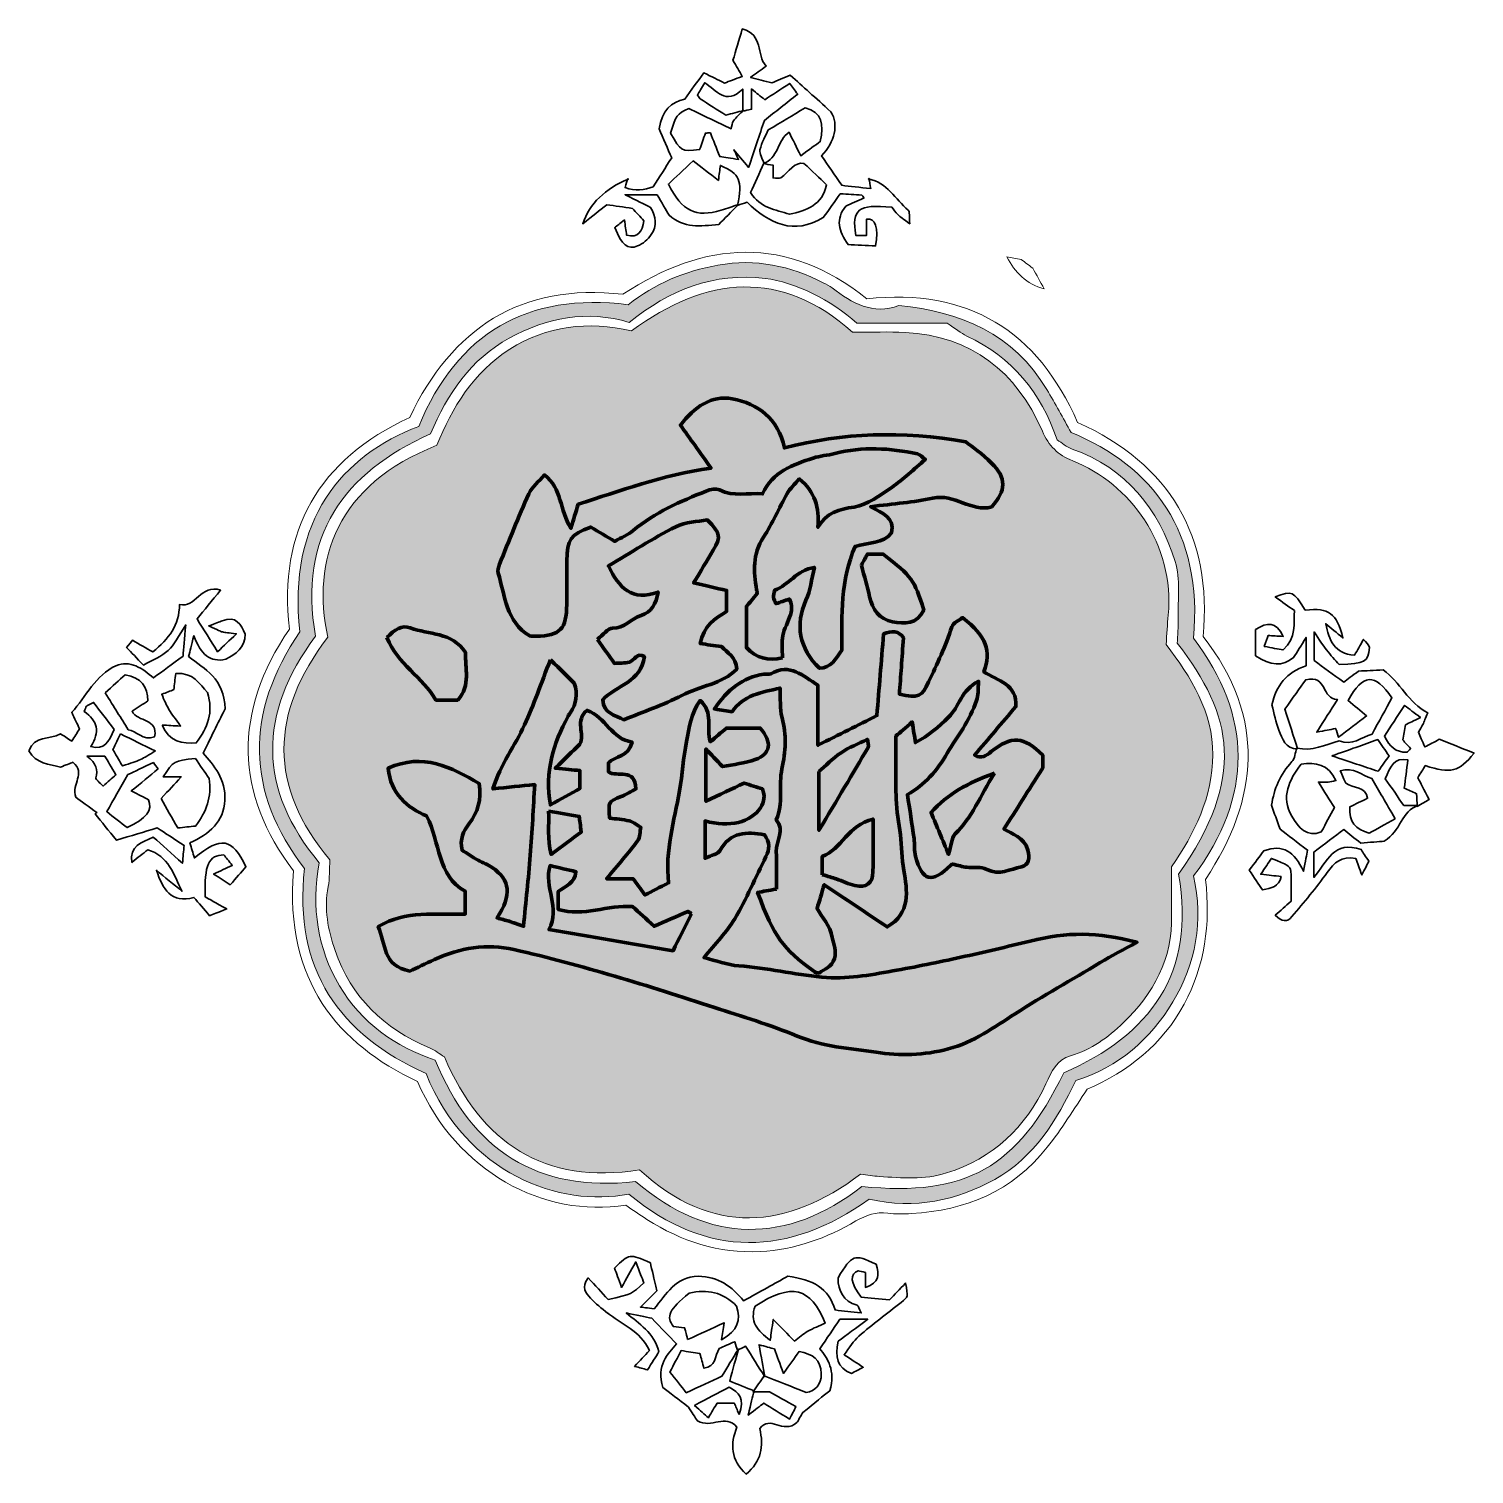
# Model space of a CAD drawing. Header units: inches. Extents: x 0.97 to 7.73, y -8.27 to -1.52.
import ezdxf

# ---------------------------------------------------------------- set-up
doc = ezdxf.new("R2010")
doc.units = ezdxf.units.IN
doc.header["$MEASUREMENT"] = 0
doc.layers.add('Layer 2', color=7, linetype='Continuous')

# ---------------------------------------------------------------- blocks, each defined once
blk = doc.blocks.new('block 2')
at = {"layer": 'Layer 2', "color": 250, "lineweight": 106}
for points, knots in [([(4.4938, -4.4581), (4.4242, -4.4741), (4.3735, -4.4591), (4.3252, -4.4105), (4.3252, -4.3514), (4.3252, -4.2881), (4.3252, -4.2182), (4.3394, -4.2012), (4.3576, -4.1795), (4.3759, -4.1578), (4.3749, -4.1518), (4.3738, -4.1459), (4.3727, -4.14), (4.3584, -4.055), (4.3533, -3.9734), (4.405, -3.8947), (4.4474, -3.8304), (4.4773, -3.7581), (4.5156, -3.6909), (4.5291, -3.6671), (4.5506, -3.6479), (4.5725, -3.622), (4.6467, -3.6821), (4.6667, -3.7561), (4.6595, -3.8477), (4.7008, -3.7792), (4.7578, -3.7644), (4.8284, -3.7533), (4.8905, -3.7436), (4.9494, -3.6988), (5.0042, -3.6615), (5.0593, -3.6239), (5.1076, -3.5763), (5.1617, -3.5308), (5.1476, -3.5206), (5.1374, -3.5079), (5.125, -3.5052), (4.9965, -3.4779), (4.8676, -3.4699), (4.7385, -3.5034), (4.7049, -3.5121), (4.6693, -3.514), (4.6365, -3.5248), (4.5423, -3.556), (4.4474, -3.5876), (4.4008, -3.6922), (4.3314, -3.6856), (4.2649, -3.707), (4.1996, -3.6735), (4.1839, -3.6654), (4.1568, -3.6715), (4.138, -3.6789), (4.0168, -3.7269), (3.8978, -3.7789), (3.7961, -3.8637), (3.7724, -3.8835), (3.7423, -3.8955), (3.7098, -3.9142), (3.6722, -3.8915), (3.6364, -3.8699), (3.5984, -3.8469), (3.5021, -3.8845), (3.488, -3.9033), (3.4865, -4.0058), (3.4855, -4.0736), (3.4857, -4.1414), (3.4857, -4.2093), (3.4859, -4.3221), (3.4545, -4.3551), (3.3436, -4.3576), (3.333, -4.3578), (3.3224, -4.3564), (3.313, -4.3558), (3.2017, -4.2881), (3.1974, -4.168), (3.1659, -4.0619), (3.1623, -4.0498), (3.1666, -4.0335), (3.1717, -4.0209), (3.2164, -3.9107), (3.2598, -3.7999), (3.3089, -3.6917), (3.3236, -3.6592), (3.3553, -3.6344), (3.3814, -3.6034), (3.4637, -3.6668), (3.4521, -3.7662), (3.5053, -3.8534), (3.5186, -3.8093), (3.5274, -3.7803), (3.5395, -3.7402), (3.7328, -3.6792), (3.9312, -3.6041), (4.1601, -3.5718), (4.1064, -3.4963), (4.0616, -3.4332), (4.0168, -3.3703), (4.084, -3.2864), (4.1609, -3.2291), (4.2593, -3.2478), (4.3795, -3.2707), (4.4729, -3.339), (4.5031, -3.4769), (4.7764, -3.4057), (5.0522, -3.3961), (5.3508, -3.4493), (5.3783, -3.4715), (5.429, -3.5054), (5.4709, -3.5479), (5.5413, -3.6193), (5.5396, -3.6748), (5.4712, -3.7531), (5.3764, -3.7775), (5.2956, -3.6899), (5.1962, -3.7118), (5.1071, -3.7315), (5.0149, -3.7376), (4.9053, -3.7521), (4.9624, -3.7839), (5.0185, -3.8019), (5.0035, -3.8737), (4.9637, -3.9266), (4.8942, -3.9178), (4.8331, -3.9371), (4.7654, -4.0938), (4.7704, -4.2601), (4.7716, -4.4218), (4.7425, -4.4633), (4.7202, -4.5056), (4.6671, -4.5071), (4.5711, -4.414), (4.5524, -4.3021), (4.6034, -4.1893), (4.624, -4.1439), (4.6293, -4.0915), (4.6433, -4.0354), (4.5588, -4.0476), (4.5229, -4.1202), (4.4578, -4.1417), (4.455, -4.1555), (4.4506, -4.1658), (4.4516, -4.1756), (4.4525, -4.1851), (4.459, -4.1942), (4.4635, -4.2046), (4.4848, -4.1974), (4.5041, -4.191), (4.5261, -4.1836), (4.5301, -4.1955), (4.5354, -4.2048), (4.5359, -4.2143), (4.5365, -4.2283), (4.5364, -4.2434), (4.5319, -4.2564), (4.5206, -4.2894), (4.5022, -4.3205), (4.4952, -4.3542), (4.4889, -4.3848), (4.4938, -4.4178), (4.4938, -4.4581)], [0, 0, 0, 0, 1, 1, 1, 2, 2, 2, 3, 3, 3, 4, 4, 4, 5, 5, 5, 6, 6, 6, 7, 7, 7, 8, 8, 8, 9, 9, 9, 10, 10, 10, 11, 11, 11, 12, 12, 12, 13, 13, 13, 14, 14, 14, 15, 15, 15, 16, 16, 16, 17, 17, 17, 18, 18, 18, 19, 19, 19, 20, 20, 20, 21, 21, 21, 22, 22, 22, 23, 23, 23, 24, 24, 24, 25, 25, 25, 26, 26, 26, 27, 27, 27, 28, 28, 28, 29, 29, 29, 30, 30, 30, 31, 31, 31, 32, 32, 32, 33, 33, 33, 34, 34, 34, 35, 35, 35, 36, 36, 36, 37, 37, 37, 38, 38, 38, 39, 39, 39, 40, 40, 40, 41, 41, 41, 42, 42, 42, 43, 43, 43, 44, 44, 44, 45, 45, 45, 46, 46, 46, 47, 47, 47, 48, 48, 48, 49, 49, 49, 50, 50, 50, 51, 51, 51, 52, 52, 52, 53, 53, 53, 53]), ([(3.6289, -4.3724), (3.6564, -4.3506), (3.6783, -4.3188), (3.6994, -4.3193), (3.7561, -4.3206), (3.787, -4.2753), (3.8331, -4.2601), (3.8818, -4.2441), (3.904, -4.2066), (3.9129, -4.1507), (3.7924, -4.1966), (3.7296, -4.1306), (3.6803, -4.0288), (3.7845, -3.9671), (3.8871, -3.9007), (3.9952, -3.8452), (4.0399, -3.8223), (4.0967, -3.8229), (4.1422, -3.814), (4.205, -3.8769), (4.2077, -3.8929), (4.1707, -3.955), (4.1409, -4.0051), (4.1106, -4.055), (4.0786, -4.1082), (4.1372, -4.1215), (4.1837, -4.1322), (4.2328, -4.1434), (4.2328, -4.1793), (4.2328, -4.2068), (4.2328, -4.2409), (4.1807, -4.2736), (4.1227, -4.3091), (4.11, -4.3918), (4.1409, -4.396), (4.1735, -4.4004), (4.2095, -4.4052), (4.2345, -4.4345), (4.2778, -4.4532), (4.2803, -4.5109), (4.2116, -4.5813), (4.1081, -4.5893), (4.0235, -4.6339), (3.9375, -4.6791), (3.8437, -4.7098), (3.7519, -4.7474), (3.7113, -4.7245), (3.6593, -4.721), (3.6538, -4.6536), (3.7165, -4.5885), (3.8346, -4.5701), (3.8484, -4.4526), (3.8141, -4.4292), (3.8024, -4.4718), (3.7788, -4.4778), (3.7561, -4.4835), (3.7317, -4.4824), (3.7089, -4.4843), (3.683, -4.448), (3.6606, -4.4167), (3.6289, -4.3724)], [0, 0, 0, 0, 1, 1, 1, 2, 2, 2, 3, 3, 3, 4, 4, 4, 5, 5, 5, 6, 6, 6, 7, 7, 7, 8, 8, 8, 9, 9, 9, 10, 10, 10, 11, 11, 11, 12, 12, 12, 13, 13, 13, 14, 14, 14, 15, 15, 15, 16, 16, 16, 17, 17, 17, 18, 18, 18, 19, 19, 19, 20, 20, 20, 20]), ([(4.8625, -4.025), (4.8689, -4.0134), (4.8789, -3.9953), (4.891, -3.9734), (4.9134, -3.9734), (4.9374, -3.9734), (4.9638, -3.9734), (5.0996, -4.0785), (5.1097, -4.0924), (5.1537, -4.2349), (5.1232, -4.3028), (5.0628, -4.2991), (5.0071, -4.2892), (4.9461, -4.2784), (4.9146, -4.2319), (4.901, -4.1724), (4.8901, -4.1251), (4.8766, -4.0784), (4.8625, -4.025)], [0, 0, 0, 0, 1, 1, 1, 2, 2, 2, 3, 3, 3, 4, 4, 4, 5, 5, 5, 6, 6, 6, 6]), ([(2.6454, -4.3637), (2.6803, -4.3257), (2.7172, -4.3035), (2.7549, -4.3181), (2.8406, -4.3513), (2.9484, -4.3344), (3.0135, -4.4338), (3.0088, -4.5044), (3.04, -4.5875), (2.9768, -4.6553), (2.9418, -4.6553), (2.9102, -4.6553), (2.8747, -4.6553), (2.8122, -4.5492), (2.6957, -4.4864), (2.6454, -4.3637)], [0, 0, 0, 0, 1, 1, 1, 2, 2, 2, 3, 3, 3, 4, 4, 4, 5, 5, 5, 5]), ([(4.4654, -5.5386), (4.4654, -5.4764), (4.4667, -5.4194), (4.4651, -5.3625), (4.4637, -5.3134), (4.5067, -5.2641), (4.4648, -5.2152), (4.5003, -5.1382), (4.4736, -5.054), (4.4914, -4.9763), (4.5099, -4.8953), (4.5127, -4.8188), (4.4917, -4.7383), (4.4804, -4.6952), (4.4851, -4.648), (4.4824, -4.5997), (4.3947, -4.62), (4.3107, -4.6318), (4.2587, -4.71), (4.2328, -4.7059), (4.2097, -4.7022), (4.1761, -4.6969), (4.2362, -4.6047), (4.3081, -4.5506), (4.4069, -4.5342), (4.4173, -4.5324), (4.4306, -4.5377), (4.4387, -4.533), (4.5284, -4.481), (4.589, -4.5412), (4.6595, -4.5863), (4.6595, -4.6751), (4.6595, -4.7633), (4.6595, -4.8663), (4.7581, -4.8169), (4.846, -4.7728), (4.9349, -4.7282), (4.9454, -4.6), (4.9555, -4.4774), (4.9662, -4.3467), (5.0021, -4.3306), (5.0393, -4.3313), (5.0591, -4.3647), (5.0521, -4.4607), (5.046, -4.5446), (5.0399, -4.6276), (5.1304, -4.6486), (5.1435, -4.6407), (5.1764, -4.5706), (5.2159, -4.4863), (5.2568, -4.4029), (5.2844, -4.3133), (5.29, -4.295), (5.3184, -4.2837), (5.3349, -4.2704), (5.4476, -4.3594), (5.4722, -4.4254), (5.4346, -4.5236), (5.5, -4.5647), (5.5914, -4.5825), (5.5843, -4.6856), (5.5185, -4.763), (5.455, -4.8378), (5.3911, -4.9129), (5.4245, -4.932), (5.4458, -4.9155), (5.4692, -4.8964), (5.5622, -4.8204), (5.6216, -4.8248), (5.7097, -4.9123), (5.7097, -4.9398), (5.7097, -4.9678), (5.7097, -4.9723), (5.6418, -5.0797), (5.5853, -5.1689), (5.5287, -5.2583), (5.5654, -5.2818), (5.6225, -5.295), (5.6402, -5.3568), (5.6508, -5.3936), (5.6455, -5.4275), (5.6106, -5.4343), (5.558, -5.4446), (5.5073, -5.4781), (5.4481, -5.4466), (5.4224, -5.433), (5.3859, -5.4406), (5.3545, -5.4366), (5.3346, -5.4342), (5.3151, -5.4282), (5.2883, -5.4223), (5.2905, -5.4211), (5.284, -5.4231), (5.2797, -5.4273), (5.1922, -5.5134), (5.1472, -5.5028), (5.1157, -5.3863), (5.1085, -5.3595), (5.1122, -5.33), (5.1084, -5.302), (5.0991, -5.2343), (5.0883, -5.1667), (5.0777, -5.0969), (5.1558, -5.0535), (5.2184, -4.9844), (5.2636, -4.9028), (5.286, -4.8624), (5.3144, -4.8273), (5.3374, -4.7882), (5.3619, -4.7466), (5.3837, -4.7028), (5.4009, -4.6577), (5.41, -4.634), (5.4069, -4.6055), (5.4104, -4.5674), (5.3291, -4.6078), (5.3197, -4.687), (5.2701, -4.7349), (5.2228, -4.7806), (5.1759, -4.8229), (5.1149, -4.8538), (5.1105, -4.8253), (5.1065, -4.7986), (5.1004, -4.7579), (5.0678, -4.7859), (5.0449, -4.8055), (5.024, -4.8236), (5.024, -4.9253), (5.0216, -5.022), (5.0249, -5.1185), (5.0268, -5.174), (5.0375, -5.2292), (5.0448, -5.2845), (5.052, -5.3399), (5.0499, -5.3951), (5.0604, -5.4516), (5.0778, -5.5446), (5.0936, -5.6527), (4.983, -5.7156), (4.8853, -5.6501), (4.7882, -5.5849), (4.6889, -5.5184), (4.6765, -5.5598), (4.6666, -5.5927), (4.6555, -5.6297), (4.6795, -5.6723), (4.7165, -5.7089), (4.7267, -5.7642), (4.733, -5.7979), (4.7481, -5.8271), (4.7365, -5.8638), (4.7245, -5.9019), (4.6913, -5.9121), (4.6645, -5.931), (4.6574, -5.9294), (4.6494, -5.9299), (4.6443, -5.9261), (4.49, -5.8114), (4.4589, -5.7684), (4.3772, -5.5546), (4.404, -5.5497), (4.4292, -5.5452), (4.4654, -5.5386)], [0, 0, 0, 0, 1, 1, 1, 2, 2, 2, 3, 3, 3, 4, 4, 4, 5, 5, 5, 6, 6, 6, 7, 7, 7, 8, 8, 8, 9, 9, 9, 10, 10, 10, 11, 11, 11, 12, 12, 12, 13, 13, 13, 14, 14, 14, 15, 15, 15, 16, 16, 16, 17, 17, 17, 18, 18, 18, 19, 19, 19, 20, 20, 20, 21, 21, 21, 22, 22, 22, 23, 23, 23, 24, 24, 24, 25, 25, 25, 26, 26, 26, 27, 27, 27, 28, 28, 28, 29, 29, 29, 30, 30, 30, 31, 31, 31, 32, 32, 32, 33, 33, 33, 34, 34, 34, 35, 35, 35, 36, 36, 36, 37, 37, 37, 38, 38, 38, 39, 39, 39, 40, 40, 40, 41, 41, 41, 42, 42, 42, 43, 43, 43, 44, 44, 44, 45, 45, 45, 46, 46, 46, 47, 47, 47, 48, 48, 48, 49, 49, 49, 50, 50, 50, 51, 51, 51, 52, 52, 52, 53, 53, 53, 54, 54, 54, 54]), ([(3.4096, -4.4667), (3.4596, -4.5161), (3.4921, -4.5482), (3.521, -4.5767), (3.539, -4.6291), (3.5299, -4.6725), (3.5036, -4.7133), (3.4997, -4.7192), (3.4954, -4.725), (3.492, -4.7313), (3.4242, -4.8582), (3.3807, -4.9903), (3.4098, -5.1454), (3.4573, -5.1187), (3.5038, -5.0925), (3.5474, -5.068), (3.5474, -5.0348), (3.5474, -5.0113), (3.5474, -4.9846), (3.5127, -4.9815), (3.4819, -4.9788), (3.4319, -4.9743), (3.4773, -4.93), (3.511, -4.897), (3.5476, -4.8612), (3.5717, -4.8151), (3.5222, -4.7494), (3.5806, -4.7036), (3.6681, -4.7343), (3.6966, -4.8393), (3.791, -4.8514), (3.7733, -4.9234), (3.7129, -4.9161), (3.6803, -4.9492), (3.6803, -4.961), (3.6803, -4.9746), (3.6803, -4.9907), (3.7206, -5.0183), (3.8065, -4.9696), (3.8091, -5.071), (3.7874, -5.0822), (3.7645, -5.0967), (3.7398, -5.1064), (3.6805, -5.1297), (3.6801, -5.1288), (3.686, -5.2072), (3.7164, -5.2111), (3.7477, -5.2131), (3.778, -5.22), (3.7943, -5.2238), (3.8087, -5.2361), (3.8314, -5.2488), (3.8272, -5.2697), (3.8294, -5.2971), (3.817, -5.3137), (3.774, -5.3713), (3.726, -5.4252), (3.6717, -5.4902), (3.7223, -5.4902), (3.7574, -5.4902), (3.796, -5.4902), (3.8128, -5.5134), (3.8289, -5.5355), (3.8509, -5.5658), (3.8856, -5.5482), (3.9219, -5.5297), (3.9617, -5.5095), (3.944, -5.3585), (3.9887, -5.2202), (4.0133, -5.0791), (4.0266, -5.003), (4.0304, -4.9251), (4.0452, -4.8494), (4.0577, -4.7853), (4.0651, -4.7178), (4.1087, -4.6581), (4.1741, -4.7128), (4.1359, -4.786), (4.1566, -4.8502), (4.1822, -4.8284), (4.2059, -4.8083), (4.2321, -4.7861), (4.2831, -4.7861), (4.3363, -4.7861), (4.3896, -4.7861), (4.4465, -4.8526), (4.4405, -4.9065), (4.3669, -4.9334), (4.3185, -4.9512), (4.2654, -4.9557), (4.214, -4.9662), (4.1849, -4.9353), (4.1612, -4.9103), (4.1362, -4.8838), (4.1362, -4.9628), (4.1362, -5.0441), (4.1362, -5.1281), (4.1998, -5.0979), (4.2586, -5.0699), (4.3148, -5.0432), (4.3456, -5.0532), (4.372, -5.0619), (4.4, -5.071), (4.4127, -5.1018), (4.4101, -5.1289), (4.3906, -5.1592), (4.3478, -5.2256), (4.2455, -5.2528), (4.1322, -5.22), (4.1322, -5.2495), (4.1322, -5.2774), (4.1322, -5.3052), (4.1322, -5.3295), (4.1322, -5.3538), (4.1322, -5.3947), (4.164, -5.3792), (4.1929, -5.375), (4.2012, -5.3596), (4.25, -5.2692), (4.3268, -5.2712), (4.41, -5.285), (4.4347, -5.3202), (4.4347, -5.3517), (4.4168, -5.387), (4.3678, -5.4837), (4.3258, -5.5843), (4.271, -5.6775), (4.2341, -5.7404), (4.1802, -5.7932), (4.1272, -5.8588), (4.1836, -5.8727), (4.2363, -5.8935), (4.2903, -5.8974), (4.4204, -5.907), (4.5474, -5.9375), (4.6775, -5.9499), (4.7939, -5.961), (4.8996, -5.9408), (5.0088, -5.9214), (5.1152, -5.9024), (5.2212, -5.8804), (5.3269, -5.8573), (5.4355, -5.8336), (5.5438, -5.8083), (5.6517, -5.7814), (5.8239, -5.7385), (5.9645, -5.7382), (6.1496, -5.7872), (6.0866, -5.8221), (6.0312, -5.8499), (5.9785, -5.8823), (5.8469, -5.9633), (5.7111, -6.0369), (5.5809, -6.121), (5.484, -6.1835), (5.3869, -6.2544), (5.2685, -6.2857), (5.1554, -6.3156), (5.0411, -6.318), (4.9311, -6.3014), (4.8077, -6.2829), (4.6812, -6.2755), (4.5618, -6.2254), (4.4365, -6.1728), (4.305, -6.1347), (4.1757, -6.092), (3.8669, -5.9901), (3.5561, -5.8946), (3.2394, -5.8211), (3.1136, -5.7918), (2.9864, -5.8129), (2.8673, -5.868), (2.8263, -5.887), (2.7856, -5.9065), (2.7531, -5.9218), (2.6255, -5.8992), (2.6404, -5.794), (2.605, -5.7137), (2.7343, -5.6367), (2.8727, -5.6604), (3.0116, -5.6552), (3.0116, -5.621), (3.0116, -5.5863), (3.0116, -5.5489), (2.8779, -5.4743), (2.8955, -5.3214), (2.8314, -5.1971), (2.7392, -5.159), (2.6644, -5.092), (2.6508, -4.9743), (2.8146, -4.8997), (2.9472, -4.9696), (3.0768, -5.0457), (3.0886, -5.1222), (3.0696, -5.1806), (3.0295, -5.2328), (3.0025, -5.2678), (2.9852, -5.3049), (2.997, -5.3571), (3.0193, -5.3711), (3.0453, -5.3886), (3.0724, -5.4041), (3.0936, -5.4163), (3.1182, -5.4235), (3.1379, -5.4376), (3.2228, -5.4983), (3.2303, -5.5653), (3.1601, -5.6737), (3.1809, -5.6794), (3.199, -5.6837), (3.2167, -5.6893), (3.2365, -5.6955), (3.256, -5.7029), (3.284, -5.7127), (3.295, -5.598), (3.3069, -5.4894), (3.3154, -5.3806), (3.3242, -5.2692), (3.3297, -5.1575), (3.3364, -5.0502), (3.2708, -5.057), (3.2131, -5.063), (3.1407, -5.0705), (3.1779, -4.9534), (3.2443, -4.8678), (3.2884, -4.7718), (3.3315, -4.6777), (3.3654, -4.5794), (3.4096, -4.4667)], [0, 0, 0, 0, 1, 1, 1, 2, 2, 2, 3, 3, 3, 4, 4, 4, 5, 5, 5, 6, 6, 6, 7, 7, 7, 8, 8, 8, 9, 9, 9, 10, 10, 10, 11, 11, 11, 12, 12, 12, 13, 13, 13, 14, 14, 14, 15, 15, 15, 16, 16, 16, 17, 17, 17, 18, 18, 18, 19, 19, 19, 20, 20, 20, 21, 21, 21, 22, 22, 22, 23, 23, 23, 24, 24, 24, 25, 25, 25, 26, 26, 26, 27, 27, 27, 28, 28, 28, 29, 29, 29, 30, 30, 30, 31, 31, 31, 32, 32, 32, 33, 33, 33, 34, 34, 34, 35, 35, 35, 36, 36, 36, 37, 37, 37, 38, 38, 38, 39, 39, 39, 40, 40, 40, 41, 41, 41, 42, 42, 42, 43, 43, 43, 44, 44, 44, 45, 45, 45, 46, 46, 46, 47, 47, 47, 48, 48, 48, 49, 49, 49, 50, 50, 50, 51, 51, 51, 52, 52, 52, 53, 53, 53, 54, 54, 54, 55, 55, 55, 56, 56, 56, 57, 57, 57, 58, 58, 58, 59, 59, 59, 60, 60, 60, 61, 61, 61, 62, 62, 62, 63, 63, 63, 64, 64, 64, 65, 65, 65, 66, 66, 66, 67, 67, 67, 68, 68, 68, 69, 69, 69, 70, 70, 70, 71, 71, 71, 72, 72, 72, 73, 73, 73, 74, 74, 74, 75, 75, 75, 76, 76, 76, 76]), ([(4.6642, -4.9889), (4.6642, -5.0798), (4.6642, -5.1589), (4.6642, -5.2639), (4.7497, -5.1203), (4.8226, -4.9991), (4.8936, -4.8768), (4.899, -4.8675), (4.8919, -4.8509), (4.8907, -4.8389), (4.8472, -4.8605), (4.8044, -4.8764), (4.7678, -4.9013), (4.7274, -4.9287), (4.6926, -4.9644), (4.6642, -4.9889)], [0, 0, 0, 0, 1, 1, 1, 2, 2, 2, 3, 3, 3, 4, 4, 4, 5, 5, 5, 5]), ([(5.4843, -4.9971), (5.3599, -5.0431), (5.2653, -5.0936), (5.1879, -5.1808), (5.2158, -5.2472), (5.2416, -5.3089), (5.2699, -5.3767), (5.2818, -5.338), (5.2821, -5.2999), (5.3013, -5.281), (5.3778, -5.2052), (5.4166, -5.1067), (5.4843, -4.9971)], [0, 0, 0, 0, 1, 1, 1, 2, 2, 2, 3, 3, 3, 4, 4, 4, 4]), ([(3.4002, -5.1744), (3.4053, -5.2413), (3.3935, -5.3029), (3.4129, -5.3767), (3.4666, -5.3368), (3.5107, -5.3041), (3.5538, -5.2721), (3.5496, -5.2402), (3.5465, -5.217), (3.5441, -5.199), (3.4956, -5.1907), (3.4548, -5.1837), (3.4002, -5.1744)], [0, 0, 0, 0, 1, 1, 1, 2, 2, 2, 3, 3, 3, 4, 4, 4, 4]), ([(4.6799, -5.4715), (4.7068, -5.4795), (4.7264, -5.4844), (4.7454, -5.491), (4.7745, -5.501), (4.8025, -5.5152), (4.8323, -5.5219), (4.8864, -5.534), (4.9153, -5.5123), (4.9167, -5.4581), (4.9188, -5.3807), (4.9172, -5.3032), (4.9172, -5.2114), (4.8009, -5.2385), (4.7686, -5.3534), (4.6799, -5.3861), (4.6799, -5.416), (4.6799, -5.441), (4.6799, -5.4715)], [0, 0, 0, 0, 1, 1, 1, 2, 2, 2, 3, 3, 3, 4, 4, 4, 5, 5, 5, 6, 6, 6, 6]), ([(4.0686, -5.6548), (4.0633, -5.6508), (4.0579, -5.6468), (4.0526, -5.6428), (3.9991, -5.6662), (3.9455, -5.6897), (3.8938, -5.7124), (3.8554, -5.6773), (3.824, -5.6487), (3.7932, -5.6205), (3.6773, -5.6101), (3.5647, -5.6706), (3.4462, -5.6334), (3.4462, -5.6037), (3.4462, -5.5762), (3.4462, -5.5492), (3.4799, -5.5244), (3.5252, -5.5122), (3.529, -5.4575), (3.489, -5.448), (3.4501, -5.4387), (3.4077, -5.4287), (3.377, -5.5293), (3.4593, -5.6265), (3.4024, -5.728), (3.6002, -5.7617), (3.7878, -5.7936), (3.9825, -5.8268), (4.0108, -5.7703), (4.0397, -5.7126), (4.0686, -5.6548)], [0, 0, 0, 0, 1, 1, 1, 2, 2, 2, 3, 3, 3, 4, 4, 4, 5, 5, 5, 6, 6, 6, 7, 7, 7, 8, 8, 8, 9, 9, 9, 10, 10, 10, 10])]:
    blk.add_open_spline(points, degree=3, knots=knots, dxfattribs=at)

msp = doc.modelspace()

# ---------------------------------------------------------------- hatches: boundary and pattern name
at = {"layer": 'Layer 2'}
h = msp.add_hatch(color=7, dxfattribs=at)
edge = h.paths.add_edge_path()
edge.add_spline(control_points=[(2.2394, -4.3365), (2.1785, -3.8171), (2.4383, -3.5101), (2.7943, -3.3772), (2.9744, -2.9414), (3.3015, -2.7489), (3.7725, -2.8079), (3.8987, -2.71), (4.0362, -2.6512), (4.1923, -2.6231), (4.3696, -2.5912), (4.529, -2.6267), (4.6844, -2.7053), (4.6989, -2.7126), (4.7137, -2.7201), (4.7265, -2.7299), (4.8189, -2.8011), (4.9151, -2.857), (5.0381, -2.8119), (5.3264, -2.8402), (5.5726, -2.9432), (5.7287, -3.2041), (5.7681, -3.2701), (5.8046, -3.3378), (5.8424, -3.4048), (6.2219, -3.5603), (6.4607, -3.8723), (6.414, -4.3665), (6.6895, -4.7297), (6.6944, -5.1042), (6.4147, -5.4775), (6.4629, -5.6887), (6.4243, -5.8868), (6.3174, -6.066), (6.2135, -6.24), (6.065, -6.3705), (5.8644, -6.4332), (5.7747, -6.6181), (5.6718, -6.7919), (5.4853, -6.8951), (5.3054, -6.9945), (5.1153, -7.0357), (4.8983, -6.988), (4.5242, -7.2551), (4.1427, -7.2682), (3.7756, -6.9638), (3.4541, -7.028), (3.0173, -6.8698), (2.8285, -6.4005), (2.4247, -6.2194), (2.208, -5.9158), (2.2606, -5.4425), (1.9871, -5.0862), (1.9798, -4.7147), (2.2394, -4.3365)], knot_values=[0, 0, 0, 0, 1, 1, 1, 2, 2, 2, 3, 3, 3, 4, 4, 4, 5, 5, 5, 6, 6, 6, 7, 7, 7, 8, 8, 8, 9, 9, 9, 10, 10, 10, 11, 11, 11, 12, 12, 12, 13, 13, 13, 14, 14, 14, 15, 15, 15, 16, 16, 16, 17, 17, 17, 18, 18, 18, 18], degree=3, periodic=1)
edge = h.paths.add_edge_path()
edge.add_spline(control_points=[(4.8405, -2.8938), (4.7236, -2.7863), (4.5502, -2.7018), (4.4137, -2.6854), (4.1728, -2.6562), (3.9665, -2.7383), (3.778, -2.891), (3.5797, -2.8308), (3.3922, -2.8685), (3.2164, -2.9647), (3.0375, -3.0626), (2.9294, -3.2235), (2.8495, -3.4118), (2.4422, -3.5927), (2.2294, -3.8909), (2.3124, -4.3572), (2.0411, -4.7178), (2.0439, -5.0755), (2.3295, -5.4153), (2.2924, -5.6266), (2.3204, -5.8149), (2.4238, -5.9901), (2.5275, -6.1657), (2.6843, -6.2745), (2.8719, -6.3384), (3.0429, -6.7599), (3.3469, -6.9565), (3.8075, -6.9056), (4.1541, -7.1992), (4.5143, -7.1993), (4.8653, -6.9284), (5.3526, -6.9768), (5.5903, -6.8414), (5.8081, -6.3973), (6.2106, -6.2217), (6.4272, -5.9323), (6.3443, -5.4696), (6.6595, -5.0211), (6.6007, -4.7255), (6.3381, -4.3901), (6.3397, -4.3543), (6.344, -4.3138), (6.3429, -4.2735), (6.3406, -4.1847), (6.354, -4.0903), (6.3283, -4.0084), (6.2508, -3.7616), (6.1014, -3.5721), (5.847, -3.4824), (5.8211, -3.4732), (5.799, -3.4535), (5.777, -3.4399), (5.7015, -3.2182), (5.5671, -3.0531), (5.3556, -2.9549), (5.3267, -2.9415), (5.3017, -2.9195), (5.2634, -2.8938), (5.1339, -2.8938), (4.994, -2.8938), (4.8405, -2.8938)], knot_values=[0, 0, 0, 0, 1, 1, 1, 2, 2, 2, 3, 3, 3, 4, 4, 4, 5, 5, 5, 6, 6, 6, 7, 7, 7, 8, 8, 8, 9, 9, 9, 10, 10, 10, 11, 11, 11, 12, 12, 12, 13, 13, 13, 14, 14, 14, 15, 15, 15, 16, 16, 16, 17, 17, 17, 18, 18, 18, 19, 19, 19, 20, 20, 20, 20], degree=3, periodic=1)
h = msp.add_hatch(color=7, dxfattribs=at)
edge = h.paths.add_edge_path()
edge.add_spline(control_points=[(2.3696, -4.3617), (2.2908, -4.0034), (2.4115, -3.6475), (2.8795, -3.4651), (2.9484, -3.29), (3.0504, -3.124), (3.2205, -3.0157), (3.3926, -2.9062), (3.5834, -2.8837), (3.7879, -2.9306), (4.1382, -2.6731), (4.4907, -2.6383), (4.821, -2.9369), (4.9141, -2.9369), (4.9904, -2.9335), (5.0664, -2.9375), (5.3785, -2.9539), (5.5858, -3.1203), (5.7083, -3.3992), (5.7383, -3.4676), (5.7796, -3.5097), (5.8497, -3.5373), (6.1182, -3.6433), (6.3274, -3.9289), (6.2963, -4.2583), (6.2921, -4.3026), (6.2897, -4.3471), (6.2861, -4.3963), (6.4024, -4.5485), (6.5061, -4.711), (6.5043, -4.9112), (6.5026, -5.1081), (6.4194, -5.2802), (6.3116, -5.4343), (6.3116, -5.5135), (6.3099, -5.5865), (6.312, -5.6593), (6.3179, -5.8642), (6.2271, -6.0265), (6.0857, -6.1636), (6.0157, -6.2313), (5.9366, -6.2897), (5.8401, -6.3173), (5.7731, -6.3364), (5.7511, -6.3916), (5.7248, -6.4483), (5.6299, -6.6531), (5.4786, -6.7969), (5.2599, -6.8653), (5.1564, -6.8976), (5.0513, -6.8888), (4.9462, -6.8816), (4.9186, -6.8797), (4.8911, -6.8751), (4.8587, -6.8711), (4.5131, -7.1303), (4.1655, -7.1623), (3.8265, -6.851), (3.3799, -6.9205), (3.0873, -6.7261), (2.9143, -6.3229), (2.8926, -6.3093), (2.8703, -6.2907), (2.8447, -6.2801), (2.6319, -6.1916), (2.4785, -6.0439), (2.4032, -5.8249), (2.3706, -5.7299), (2.3512, -5.6302), (2.3712, -5.5271), (2.3789, -5.4879), (2.3767, -5.4467), (2.3793, -5.4017), (2.0907, -5.062), (2.0991, -4.7145), (2.3696, -4.3617)], knot_values=[0, 0, 0, 0, 1, 1, 1, 2, 2, 2, 3, 3, 3, 4, 4, 4, 5, 5, 5, 6, 6, 6, 7, 7, 7, 8, 8, 8, 9, 9, 9, 10, 10, 10, 11, 11, 11, 12, 12, 12, 13, 13, 13, 14, 14, 14, 15, 15, 15, 16, 16, 16, 17, 17, 17, 18, 18, 18, 19, 19, 19, 20, 20, 20, 21, 21, 21, 22, 22, 22, 23, 23, 23, 24, 24, 24, 25, 25, 25, 25], degree=3, periodic=1)

# ---------------------------------------------------------------- linework, layer by layer
at = {"layer": 'Layer 2', "color": 7, "lineweight": 35}
for points, knots in [([(3.7712, -2.2182), (3.7678, -2.2296), (3.7644, -2.241), (3.7584, -2.2611), (3.8048, -2.2769), (3.849, -2.273), (3.8894, -2.2574), (3.9192, -2.2109), (3.9464, -2.1684), (3.9761, -2.1221), (3.958, -2.0803), (3.9358, -2.029), (3.9172, -1.986), (3.9312, -1.9022), (3.9737, -1.8601), (4.0369, -1.8476), (4.0682, -1.8045), (4.0958, -1.7665), (4.1262, -1.7247), (4.164, -1.7432), (4.1921, -1.757), (4.2231, -1.7722), (4.2458, -1.7637), (4.2716, -1.7539), (4.306, -1.741), (4.2917, -1.7163), (4.2787, -1.694), (4.2624, -1.6659), (4.2757, -1.6214), (4.2901, -1.5728), (4.3061, -1.5193), (4.4069, -1.5466), (4.3693, -1.6379), (4.4171, -1.6935), (4.3914, -1.712), (4.3698, -1.7275), (4.3446, -1.7456), (4.3802, -1.7548), (4.4073, -1.7619), (4.4443, -1.7716), (4.468, -1.7617), (4.5004, -1.7482), (4.5303, -1.7357), (4.5903, -1.7896), (4.6458, -1.8396), (4.7202, -1.9066), (4.7574, -1.9685), (4.7379, -2.0448), (4.6765, -2.1127), (4.7078, -2.1582), (4.7365, -2.2), (4.771, -2.2502), (4.8085, -2.2545), (4.8554, -2.2599), (4.9059, -2.2658), (4.9026, -2.2463), (4.9002, -2.232), (4.8978, -2.2178), (4.8978, -2.2178), (4.8955, -2.2204), (4.8955, -2.2204), (4.9835, -2.2358), (5.0214, -2.3155), (5.0812, -2.3668), (5.0891, -2.3735), (5.0851, -2.3942), (5.0888, -2.4298), (5.0588, -2.4074), (5.0442, -2.3985), (5.0323, -2.387), (5.021, -2.3761), (5.0125, -2.3623), (5.0051, -2.3527), (4.8456, -2.3384), (4.8169, -2.361), (4.8358, -2.4839), (4.8505, -2.4839), (4.8656, -2.4839), (4.8868, -2.4839), (4.8868, -2.4557), (4.8868, -2.4314), (4.8868, -2.4079), (4.9285, -2.4018), (4.9438, -2.4473), (4.9288, -2.5336), (4.8852, -2.5314), (4.8399, -2.5291), (4.8, -2.5271), (4.7565, -2.4624), (4.7403, -2.4085), (4.7899, -2.347), (4.8149, -2.3357), (4.844, -2.3227), (4.8747, -2.309), (4.871, -2.3043), (4.8678, -2.2966), (4.864, -2.2962), (4.8319, -2.2934), (4.7998, -2.2918), (4.7635, -2.2896), (4.7379, -2.3257), (4.7125, -2.3615), (4.6845, -2.4008), (4.5468, -2.4849), (4.4336, -2.4287), (4.3283, -2.3292), (4.3129, -2.3342), (4.2983, -2.339), (4.2836, -2.3438), (4.3071, -2.2258), (4.2957, -2.1985), (4.2037, -2.1571), (4.2009, -2.1787), (4.1983, -2.199), (4.1947, -2.2273), (4.1508, -2.1935), (4.1151, -2.1659), (4.0768, -2.1363), (4.0304, -2.1793), (3.9942, -2.2129), (3.9606, -2.2441), (4.0243, -2.3719), (4.0895, -2.4021), (4.2079, -2.3666), (4.2348, -2.3585), (4.2611, -2.3487), (4.2878, -2.3396), (4.2549, -2.3734), (4.2219, -2.4073), (4.1967, -2.4331), (4.1079, -2.4419), (4.0347, -2.4511), (3.9642, -2.3901), (3.9493, -2.3645), (3.9291, -2.3299), (3.9081, -2.294), (3.8655, -2.294), (3.8263, -2.294), (3.7582, -2.294), (3.8152, -2.3226), (3.8465, -2.3382), (3.8775, -2.3537), (3.9052, -2.3961), (3.9069, -2.4405), (3.8807, -2.4806), (3.8661, -2.5029), (3.8415, -2.5233), (3.8168, -2.5335), (3.7711, -2.5525), (3.7439, -2.5288), (3.71, -2.4477), (3.7216, -2.4386), (3.734, -2.4289), (3.7552, -2.4121), (3.7593, -2.4399), (3.7623, -2.4596), (3.7658, -2.4833), (3.8209, -2.4976), (3.8373, -2.4662), (3.8468, -2.416), (3.8293, -2.3972), (3.8105, -2.3771), (3.7929, -2.3581), (3.751, -2.352), (3.7115, -2.3463), (3.6729, -2.3408), (3.6387, -2.368), (3.6068, -2.3934), (3.561, -2.4299), (3.5908, -2.3353), (3.6676, -2.2654), (3.7739, -2.221), (3.7739, -2.221), (3.7712, -2.2182), (3.7712, -2.2182)], [0, 0, 0, 0, 1, 1, 1, 2, 2, 2, 3, 3, 3, 4, 4, 4, 5, 5, 5, 6, 6, 6, 7, 7, 7, 8, 8, 8, 9, 9, 9, 10, 10, 10, 11, 11, 11, 12, 12, 12, 13, 13, 13, 14, 14, 14, 15, 15, 15, 16, 16, 16, 17, 17, 17, 18, 18, 18, 19, 19, 19, 20, 20, 20, 21, 21, 21, 22, 22, 22, 23, 23, 23, 24, 24, 24, 25, 25, 25, 26, 26, 26, 27, 27, 27, 28, 28, 28, 29, 29, 29, 30, 30, 30, 31, 31, 31, 32, 32, 32, 33, 33, 33, 34, 34, 34, 35, 35, 35, 36, 36, 36, 37, 37, 37, 38, 38, 38, 39, 39, 39, 40, 40, 40, 41, 41, 41, 42, 42, 42, 43, 43, 43, 44, 44, 44, 45, 45, 45, 46, 46, 46, 47, 47, 47, 48, 48, 48, 49, 49, 49, 50, 50, 50, 51, 51, 51, 52, 52, 52, 53, 53, 53, 54, 54, 54, 55, 55, 55, 56, 56, 56, 57, 57, 57, 58, 58, 58, 58]), ([(4.3084, -1.9037), (4.3084, -1.874), (4.3084, -1.8442), (4.3084, -1.8008), (4.2272, -1.8796), (4.1855, -1.8039), (4.1303, -1.7712), (4.1161, -1.7955), (4.1055, -1.8138), (4.0966, -1.8289), (4.1044, -1.8395), (4.1061, -1.8438), (4.1093, -1.8458), (4.1496, -1.8719), (4.19, -1.8976), (4.2291, -1.9226), (4.2582, -1.9148), (4.2849, -1.9076), (4.3117, -1.9004), (4.2958, -1.9163), (4.278, -1.9308), (4.2646, -1.9487), (4.2574, -1.9583), (4.2576, -1.9735), (4.2544, -1.9862), (4.1903, -1.9557), (4.1263, -1.9251), (4.0559, -1.8916), (3.9981, -1.9192), (3.9981, -1.9192), (3.9711, -2.0067), (4.019, -2.0919), (4.019, -2.0919), (4.1067, -2.0835), (4.1155, -2.0584), (4.1248, -2.0322), (4.1341, -2.0059), (4.1418, -2.0057), (4.1495, -2.0054), (4.1572, -2.0052), (4.1707, -2.0397), (4.1843, -2.0742), (4.2007, -2.1161), (4.2243, -2.1196), (4.2518, -2.1237), (4.289, -2.1293), (4.277, -2.1047), (4.2719, -2.0942), (4.2668, -2.0837), (4.2872, -2.1083), (4.3076, -2.133), (4.3356, -2.1668), (4.3627, -2.0858), (4.3866, -2.0141), (4.4091, -1.9469), (4.4615, -1.9058), (4.5108, -1.8673), (4.565, -1.8248), (4.5498, -1.804), (4.5392, -1.7896), (4.5278, -1.774), (4.4839, -1.8026), (4.446, -1.8273), (4.4111, -1.8501), (4.3888, -1.832), (4.3756, -1.8212), (4.3495, -1.8), (4.3495, -1.8448), (4.3495, -1.8704), (4.3495, -1.8947), (4.3316, -1.8986), (4.32, -1.9012), (4.3084, -1.9037)], [0, 0, 0, 0, 1, 1, 1, 2, 2, 2, 3, 3, 3, 4, 4, 4, 5, 5, 5, 6, 6, 6, 7, 7, 7, 8, 8, 8, 9, 9, 9, 10, 10, 10, 11, 11, 11, 12, 12, 12, 13, 13, 13, 14, 14, 14, 15, 15, 15, 16, 16, 16, 17, 17, 17, 18, 18, 18, 19, 19, 19, 20, 20, 20, 21, 21, 21, 22, 22, 22, 23, 23, 23, 24, 24, 24, 24]), ([(4.4033, -2.1489), (4.4743, -2.1268), (4.4699, -2.0376), (4.5248, -2.002), (4.5432, -2.0392), (4.5589, -2.0709), (4.579, -2.1117), (4.6195, -2.0824), (4.6475, -2.062), (4.6701, -2.0457), (4.6886, -1.964), (4.6783, -1.9071), (4.5997, -1.8884), (4.542, -1.9229), (4.4878, -1.9553), (4.4275, -1.9914), (4.4156, -2.0184), (4.3963, -2.0502), (4.3886, -2.0845), (4.3845, -2.1029), (4.4005, -2.1257), (4.4074, -2.1465), (4.3861, -2.1932), (4.3648, -2.2399), (4.3446, -2.2842), (4.3898, -2.3569), (4.4612, -2.3633), (4.5272, -2.3854), (4.6072, -2.3684), (4.6797, -2.3419), (4.6996, -2.2474), (4.6654, -2.2149), (4.6341, -2.1853), (4.5943, -2.1476), (4.5497, -2.1385), (4.5246, -2.1889), (4.486, -2.2148), (4.4782, -2.22), (4.4639, -2.2156), (4.4501, -2.2156), (4.4501, -2.1963), (4.4501, -2.1786), (4.4501, -2.1555), (4.4335, -2.1532), (4.4184, -2.1511), (4.4033, -2.1489)], [0, 0, 0, 0, 1, 1, 1, 2, 2, 2, 3, 3, 3, 4, 4, 4, 5, 5, 5, 6, 6, 6, 7, 7, 7, 8, 8, 8, 9, 9, 9, 10, 10, 10, 11, 11, 11, 12, 12, 12, 13, 13, 13, 14, 14, 14, 15, 15, 15, 15]), ([(0.973, -4.8933), (0.9979, -4.8201), (1.0697, -4.8418), (1.1212, -4.8137), (1.1358, -4.823), (1.1525, -4.8337), (1.1735, -4.8472), (1.1858, -4.8278), (1.198, -4.8084), (1.2096, -4.7899), (1.198, -4.7652), (1.188, -4.7439), (1.1734, -4.7127), (1.241, -4.64), (1.2827, -4.5381), (1.3798, -4.4953), (1.4439, -4.467), (1.5051, -4.5072), (1.5548, -4.5519), (1.5984, -4.5196), (1.6419, -4.4875), (1.6931, -4.4496), (1.6961, -4.416), (1.6999, -4.3729), (1.706, -4.3039), (1.6703, -4.3578), (1.6531, -4.3973), (1.624, -4.4238), (1.5932, -4.4518), (1.551, -4.4674), (1.5081, -4.4916), (1.4765, -4.4587), (1.4529, -4.4343), (1.4291, -4.4096), (1.4431, -4.3925), (1.4505, -4.3834), (1.4565, -4.3761), (1.4892, -4.3947), (1.521, -4.4128), (1.5518, -4.4304), (1.628, -4.3689), (1.6753, -4.307), (1.6768, -4.2086), (1.7512, -4.2284), (1.7754, -4.1113), (1.8687, -4.142), (1.8281, -4.1915), (1.793, -4.2345), (1.7585, -4.2766), (1.7909, -4.3281), (1.8191, -4.373), (1.8546, -4.4295), (1.8861, -4.3995), (1.9064, -4.3802), (1.9429, -4.3455), (1.9045, -4.3409), (1.8906, -4.3405), (1.8773, -4.3373), (1.8671, -4.3349), (1.8577, -4.3289), (1.8135, -4.3091), (1.846, -4.2965), (1.8612, -4.2907), (1.8763, -4.2847), (1.9404, -4.2594), (1.9637, -4.3012), (1.9836, -4.3469), (1.9832, -4.4129), (1.9383, -4.4402), (1.8935, -4.4648), (1.8175, -4.4809), (1.7769, -4.4415), (1.7437, -4.3546), (1.7319, -4.4017), (1.7259, -4.4254), (1.7192, -4.4522), (1.7944, -4.5108), (1.8852, -4.5537), (1.8897, -4.6964), (1.8658, -4.7446), (1.8288, -4.8193), (1.7869, -4.9041), (1.8372, -4.9574), (1.893, -5.0274), (1.8888, -5.1231), (1.8844, -5.2249), (1.816, -5.2804), (1.7251, -5.323), (1.7328, -5.348), (1.7392, -5.3688), (1.7465, -5.3929), (1.8696, -5.2908), (1.924, -5.2991), (1.9867, -5.4347), (1.9656, -5.4589), (1.9409, -5.4873), (1.9135, -5.5188), (1.8856, -5.5007), (1.8664, -5.4883), (1.8357, -5.4685), (1.8696, -5.4529), (1.8922, -5.4426), (1.9231, -5.4284), (1.9074, -5.4083), (1.8942, -5.3915), (1.8842, -5.3788), (1.813, -5.3791), (1.7916, -5.4258), (1.7972, -5.5755), (1.8134, -5.5846), (1.8454, -5.6024), (1.8975, -5.6315), (1.851, -5.6499), (1.8349, -5.6563), (1.8169, -5.6634), (1.7901, -5.6317), (1.767, -5.6043), (1.7443, -5.5774), (1.6368, -5.6082), (1.5984, -5.5367), (1.569, -5.451), (1.6086, -5.4835), (1.6481, -5.516), (1.6876, -5.5485), (1.6508, -5.4702), (1.6253, -5.3839), (1.5281, -5.3548), (1.5054, -5.373), (1.4826, -5.3914), (1.4541, -5.4142), (1.4435, -5.3368), (1.4958, -5.3216), (1.5543, -5.2953), (1.5964, -5.3333), (1.64, -5.3727), (1.6905, -5.4183), (1.6934, -5.3874), (1.6957, -5.3622), (1.6983, -5.3344), (1.6528, -5.3051), (1.6097, -5.2773), (1.5723, -5.2531), (1.5106, -5.2717), (1.4513, -5.2896), (1.3821, -5.3104), (1.3448, -5.2644), (1.3134, -5.2258), (1.2821, -5.1871), (1.285, -5.1851), (1.2878, -5.183), (1.2906, -5.1809), (1.2531, -5.1537), (1.2155, -5.1265), (1.1926, -5.1099), (1.1698, -5.0434), (1.2419, -5.0001), (1.1788, -4.9462), (1.165, -4.9515), (1.1454, -4.9592), (1.121, -4.9686), (1.0699, -4.9539), (1.0058, -4.9538), (0.973, -4.8933)], [0, 0, 0, 0, 1, 1, 1, 2, 2, 2, 3, 3, 3, 4, 4, 4, 5, 5, 5, 6, 6, 6, 7, 7, 7, 8, 8, 8, 9, 9, 9, 10, 10, 10, 11, 11, 11, 12, 12, 12, 13, 13, 13, 14, 14, 14, 15, 15, 15, 16, 16, 16, 17, 17, 17, 18, 18, 18, 19, 19, 19, 20, 20, 20, 21, 21, 21, 22, 22, 22, 23, 23, 23, 24, 24, 24, 25, 25, 25, 26, 26, 26, 27, 27, 27, 28, 28, 28, 29, 29, 29, 30, 30, 30, 31, 31, 31, 32, 32, 32, 33, 33, 33, 34, 34, 34, 35, 35, 35, 36, 36, 36, 37, 37, 37, 38, 38, 38, 39, 39, 39, 40, 40, 40, 41, 41, 41, 42, 42, 42, 43, 43, 43, 44, 44, 44, 45, 45, 45, 46, 46, 46, 47, 47, 47, 48, 48, 48, 49, 49, 49, 50, 50, 50, 51, 51, 51, 52, 52, 52, 53, 53, 53, 54, 54, 54, 54]), ([(6.9007, -4.884), (6.8432, -4.883), (6.8292, -4.836), (6.8131, -4.7958), (6.7981, -4.7586), (6.7914, -4.7181), (6.7807, -4.6779), (6.8002, -4.589), (6.8492, -4.5247), (6.9401, -4.4953), (6.9401, -4.4541), (6.9401, -4.4186), (6.9401, -4.3628), (6.9149, -4.4034), (6.8993, -4.4286), (6.8815, -4.4573), (6.8298, -4.4993), (6.7739, -4.4962), (6.7043, -4.4482), (6.7043, -4.4126), (6.7043, -4.3675), (6.7043, -4.3263), (6.7591, -4.2903), (6.7987, -4.2862), (6.8331, -4.3581), (6.8037, -4.3563), (6.7858, -4.3553), (6.7627, -4.3539), (6.7583, -4.3665), (6.7534, -4.3804), (6.7448, -4.4051), (6.7803, -4.4115), (6.8088, -4.4167), (6.8324, -4.421), (6.8965, -4.3651), (6.8824, -4.2978), (6.8854, -4.2374), (6.8572, -4.2171), (6.8294, -4.1972), (6.7963, -4.1735), (6.8762, -4.1429), (6.8795, -4.1446), (6.9362, -4.2348), (7.0486, -4.2247), (7.0813, -4.2473), (7.1126, -4.3652), (7.0815, -4.3395), (7.0569, -4.3193), (7.0323, -4.299), (7.0473, -4.3747), (7.0714, -4.4401), (7.167, -4.4449), (7.1797, -4.4227), (7.1925, -4.4003), (7.2088, -4.3718), (7.2196, -4.3861), (7.2375, -4.3991), (7.2364, -4.4102), (7.2299, -4.4787), (7.2162, -4.4857), (7.0944, -4.489), (7.077, -4.4692), (7.0549, -4.4462), (7.0353, -4.4212), (7.0181, -4.3995), (7.0038, -4.3756), (6.9774, -4.3368), (6.9774, -4.3945), (6.9774, -4.4329), (6.9774, -4.4705), (7.0227, -4.5035), (7.0667, -4.5355), (7.116, -4.5714), (7.1323, -4.5593), (7.1577, -4.5405), (7.1852, -4.5202), (7.2206, -4.5184), (7.2569, -4.5167), (7.2998, -4.5146), (7.3797, -4.569), (7.417, -4.6689), (7.5086, -4.7144), (7.4976, -4.7413), (7.4923, -4.7559), (7.4856, -4.7698), (7.4804, -4.7806), (7.4734, -4.7907), (7.4648, -4.8051), (7.4734, -4.8248), (7.4829, -4.8465), (7.4951, -4.8745), (7.5169, -4.8631), (7.5366, -4.8526), (7.5625, -4.8389), (7.6129, -4.8589), (7.6671, -4.8804), (7.7251, -4.9033), (7.6545, -4.9916), (7.6159, -5.0001), (7.4969, -4.9618), (7.4867, -4.9786), (7.4763, -4.9957), (7.4626, -5.0182), (7.4755, -5.0435), (7.4898, -5.0713), (7.515, -5.1204), (7.5001, -5.129), (7.4797, -5.1408), (7.4593, -5.1526), (7.4584, -5.1331), (7.4575, -5.1136), (7.4565, -5.0931), (7.4353, -5.0836), (7.4175, -5.0756), (7.3987, -5.0672), (7.4042, -5.0245), (7.4097, -4.9815), (7.4156, -4.9351), (7.35, -4.9202), (7.3327, -4.9707), (7.3102, -5.0232), (7.3396, -5.0657), (7.3688, -5.1076), (7.3973, -5.1488), (7.4232, -5.1488), (7.4432, -5.1488), (7.4631, -5.1488), (7.3846, -5.1721), (7.3852, -5.2667), (7.3057, -5.3147), (7.2803, -5.3168), (7.2368, -5.3204), (7.1957, -5.3237), (7.1659, -5.3003), (7.1407, -5.2803), (7.1161, -5.2609), (7.0728, -5.2934), (7.03, -5.3256), (6.9769, -5.3655), (6.9769, -5.3913), (6.9769, -5.4306), (6.9769, -5.4844), (7.0369, -5.4116), (7.072, -5.3077), (7.1976, -5.3544), (7.2062, -5.3675), (7.2192, -5.3873), (7.2333, -5.409), (7.224, -5.4272), (7.215, -5.4447), (7.2007, -5.4724), (7.1887, -5.4399), (7.1803, -5.4174), (7.1721, -5.3954), (7.1051, -5.382), (7.0715, -5.4148), (7.0382, -5.4617), (6.9876, -5.5332), (6.9303, -5.6001), (6.8739, -5.6674), (6.853, -5.6924), (6.8274, -5.6943), (6.796, -5.6612), (6.8215, -5.6385), (6.8439, -5.6184), (6.8698, -5.5954), (6.8698, -5.5508), (6.8733, -5.5026), (6.8684, -5.4554), (6.8656, -5.4289), (6.8532, -5.4255), (6.7779, -5.3957), (6.7646, -5.4155), (6.7503, -5.4367), (6.7283, -5.4696), (6.7678, -5.4739), (6.7926, -5.4766), (6.8234, -5.4799), (6.8135, -5.5287), (6.7783, -5.534), (6.7361, -5.5422), (6.718, -5.5149), (6.6986, -5.4857), (6.6749, -5.45), (6.7014, -5.4146), (6.7249, -5.3833), (6.7422, -5.3602), (6.8341, -5.3267), (6.8842, -5.3639), (6.9283, -5.4551), (6.9374, -5.407), (6.9425, -5.3797), (6.9469, -5.3568), (6.8975, -5.3191), (6.8561, -5.2874), (6.8183, -5.2585), (6.804, -5.2181), (6.7919, -5.1839), (6.7788, -5.1471), (6.7906, -5.0712), (6.818, -5.0017), (6.8738, -4.9432), (6.8879, -4.9283), (6.8893, -4.9012), (6.8965, -4.8797), (6.9674, -4.897), (7.0296, -4.8637), (7.0944, -4.8457), (7.1555, -4.8734), (7.1998, -4.8273), (7.2483, -4.8145), (7.2811, -4.7545), (7.3115, -4.6991), (7.341, -4.6452), (7.2609, -4.5288), (7.2066, -4.5302), (7.1361, -4.6579), (7.1651, -4.6817), (7.1954, -4.7066), (7.2232, -4.7295), (7.1791, -4.763), (7.1356, -4.7961), (7.092, -4.8291), (7.0873, -4.8153), (7.0827, -4.8014), (7.0783, -4.7882), (7.05, -4.7938), (7.0294, -4.7979), (6.9902, -4.8057), (7.0261, -4.7487), (7.0521, -4.7074), (7.0866, -4.6526), (7.0103, -4.6512), (7.0426, -4.5367), (6.9386, -4.5605), (6.9113, -4.599), (6.8772, -4.6472), (6.8408, -4.6987), (6.8618, -4.7637), (6.8813, -4.8239), (6.9007, -4.884)], [0, 0, 0, 0, 1, 1, 1, 2, 2, 2, 3, 3, 3, 4, 4, 4, 5, 5, 5, 6, 6, 6, 7, 7, 7, 8, 8, 8, 9, 9, 9, 10, 10, 10, 11, 11, 11, 12, 12, 12, 13, 13, 13, 14, 14, 14, 15, 15, 15, 16, 16, 16, 17, 17, 17, 18, 18, 18, 19, 19, 19, 20, 20, 20, 21, 21, 21, 22, 22, 22, 23, 23, 23, 24, 24, 24, 25, 25, 25, 26, 26, 26, 27, 27, 27, 28, 28, 28, 29, 29, 29, 30, 30, 30, 31, 31, 31, 32, 32, 32, 33, 33, 33, 34, 34, 34, 35, 35, 35, 36, 36, 36, 37, 37, 37, 38, 38, 38, 39, 39, 39, 40, 40, 40, 41, 41, 41, 42, 42, 42, 43, 43, 43, 44, 44, 44, 45, 45, 45, 46, 46, 46, 47, 47, 47, 48, 48, 48, 49, 49, 49, 50, 50, 50, 51, 51, 51, 52, 52, 52, 53, 53, 53, 54, 54, 54, 55, 55, 55, 56, 56, 56, 57, 57, 57, 58, 58, 58, 59, 59, 59, 60, 60, 60, 61, 61, 61, 62, 62, 62, 63, 63, 63, 64, 64, 64, 65, 65, 65, 66, 66, 66, 67, 67, 67, 68, 68, 68, 69, 69, 69, 70, 70, 70, 71, 71, 71, 72, 72, 72, 73, 73, 73, 74, 74, 74, 75, 75, 75, 76, 76, 76, 77, 77, 77, 78, 78, 78, 79, 79, 79, 80, 80, 80, 80]), ([(1.3299, -4.6217), (1.3722, -4.6896), (1.4015, -4.7368), (1.4371, -4.7941), (1.4737, -4.7969), (1.506, -4.8488), (1.5605, -4.827), (1.5774, -4.741), (1.4818, -4.7589), (1.4548, -4.7079), (1.4809, -4.6908), (1.5053, -4.6747), (1.5291, -4.659), (1.5255, -4.5928), (1.5012, -4.5519), (1.4223, -4.5373), (1.3962, -4.5612), (1.3629, -4.5915), (1.3299, -4.6217)], [0, 0, 0, 0, 1, 1, 1, 2, 2, 2, 3, 3, 3, 4, 4, 4, 5, 5, 5, 6, 6, 6, 6]), ([(1.595, -4.7722), (1.6306, -4.8534), (1.6896, -4.8596), (1.7545, -4.8557), (1.8084, -4.7839), (1.8368, -4.7115), (1.8072, -4.6203), (1.7713, -4.5799), (1.7407, -4.5246), (1.6588, -4.5315), (1.6557, -4.558), (1.6529, -4.5824), (1.65, -4.6068), (1.6329, -4.6134), (1.6158, -4.6199), (1.5933, -4.6286), (1.6068, -4.6574), (1.6153, -4.6796), (1.6273, -4.6997), (1.6409, -4.7224), (1.6576, -4.7432), (1.6819, -4.7774), (1.6456, -4.7752), (1.6255, -4.774), (1.595, -4.7722)], [0, 0, 0, 0, 1, 1, 1, 2, 2, 2, 3, 3, 3, 4, 4, 4, 5, 5, 5, 6, 6, 6, 7, 7, 7, 8, 8, 8, 8]), ([(1.3712, -4.7922), (1.3393, -4.7505), (1.3065, -4.7076), (1.2751, -4.6665), (1.2562, -4.6766), (1.2478, -4.679), (1.2428, -4.6845), (1.2378, -4.6899), (1.2364, -4.6985), (1.2318, -4.7096), (1.2938, -4.7502), (1.3069, -4.8047), (1.2617, -4.8728), (1.3255, -4.8896), (1.3464, -4.8528), (1.3712, -4.7922)], [0, 0, 0, 0, 1, 1, 1, 2, 2, 2, 3, 3, 3, 4, 4, 4, 5, 5, 5, 5]), ([(7.4052, -4.7706), (7.422, -4.7624), (7.4417, -4.7528), (7.4745, -4.7367), (7.4438, -4.7133), (7.4246, -4.6987), (7.4003, -4.6801), (7.3655, -4.7335), (7.336, -4.7787), (7.3062, -4.8244), (7.3301, -4.8728), (7.3601, -4.9008), (7.4105, -4.8991), (7.4158, -4.8989), (7.4207, -4.8891), (7.4285, -4.8811), (7.4162, -4.868), (7.4035, -4.8544), (7.3918, -4.8418), (7.3964, -4.8179), (7.4007, -4.7948), (7.4052, -4.7706)], [0, 0, 0, 0, 1, 1, 1, 2, 2, 2, 3, 3, 3, 4, 4, 4, 5, 5, 5, 6, 6, 6, 7, 7, 7, 7]), ([(1.4008, -4.8132), (1.3832, -4.85), (1.3718, -4.874), (1.3656, -4.8871), (1.3852, -4.9208), (1.3993, -4.945), (1.41, -4.9633), (1.4494, -4.9496), (1.4727, -4.9432), (1.4944, -4.9335), (1.5139, -4.9247), (1.5318, -4.9121), (1.5637, -4.8934), (1.5041, -4.864), (1.4586, -4.8417), (1.4008, -4.8132)], [0, 0, 0, 0, 1, 1, 1, 2, 2, 2, 3, 3, 3, 4, 4, 4, 5, 5, 5, 5]), ([(7.0606, -4.9162), (7.1459, -4.9445), (7.21, -4.9659), (7.2769, -4.9881), (7.2969, -4.9601), (7.3124, -4.9384), (7.3281, -4.9164), (7.3087, -4.8885), (7.2929, -4.8659), (7.2749, -4.8401), (7.2066, -4.8644), (7.1428, -4.887), (7.0606, -4.9162)], [0, 0, 0, 0, 1, 1, 1, 2, 2, 2, 3, 3, 3, 4, 4, 4, 4]), ([(1.2434, -4.9172), (1.2899, -4.9514), (1.2954, -4.9818), (1.2859, -5.0194), (1.284, -5.0272), (1.3046, -5.0407), (1.32, -5.057), (1.3422, -5.0377), (1.36, -5.0222), (1.3798, -5.0051), (1.3571, -4.967), (1.3413, -4.9405), (1.3275, -4.9172), (1.3017, -4.9172), (1.2829, -4.9172), (1.2434, -4.9172)], [0, 0, 0, 0, 1, 1, 1, 2, 2, 2, 3, 3, 3, 4, 4, 4, 5, 5, 5, 5]), ([(1.5909, -5.1155), (1.6164, -5.1609), (1.6414, -5.2052), (1.6682, -5.2529), (1.6982, -5.2499), (1.7255, -5.247), (1.7515, -5.2444), (1.8027, -5.1769), (1.8277, -5.1071), (1.815, -5.0225), (1.7943, -4.9921), (1.7719, -4.9591), (1.7511, -4.9286), (1.6491, -4.9392), (1.6491, -4.9392), (1.6005, -5.0144), (1.6235, -5.0144), (1.6441, -5.0144), (1.6848, -5.0144), (1.6506, -5.0512), (1.628, -5.0756), (1.5909, -5.1155)], [0, 0, 0, 0, 1, 1, 1, 2, 2, 2, 3, 3, 3, 4, 4, 4, 5, 5, 5, 6, 6, 6, 7, 7, 7, 7]), ([(1.5769, -4.9769), (1.5695, -4.9671), (1.5622, -4.9573), (1.5548, -4.9475), (1.5093, -4.9689), (1.4638, -4.9903), (1.4358, -5.0034), (1.3977, -5.0702), (1.3701, -5.1186), (1.3368, -5.1769), (1.3691, -5.202), (1.4027, -5.2281), (1.4325, -5.2512), (1.5229, -5.2077), (1.5528, -5.1703), (1.5316, -5.1212), (1.5114, -5.1109), (1.4852, -5.0975), (1.4514, -5.0803), (1.4966, -5.043), (1.5367, -5.0099), (1.5769, -4.9769)], [0, 0, 0, 0, 1, 1, 1, 2, 2, 2, 3, 3, 3, 4, 4, 4, 5, 5, 5, 6, 6, 6, 7, 7, 7, 7]), ([(6.9165, -4.9542), (6.8608, -5.0292), (6.821, -5.1079), (6.8735, -5.1984), (6.9036, -5.2504), (6.944, -5.2995), (7.0114, -5.2716), (7.0331, -5.2308), (7.0511, -5.1969), (7.0723, -5.1571), (7.0503, -5.1221), (7.0265, -5.0843), (6.9979, -5.0389), (7.022, -5.0389), (7.0329, -5.0396), (7.0436, -5.0387), (7.0533, -5.0378), (7.0628, -5.035), (7.0799, -5.0315), (7.0435, -4.9551), (6.9861, -4.9449), (6.9165, -4.9542)], [0, 0, 0, 0, 1, 1, 1, 2, 2, 2, 3, 3, 3, 4, 4, 4, 5, 5, 5, 6, 6, 6, 7, 7, 7, 7]), ([(7.3566, -5.21), (7.3127, -5.1347), (7.2807, -5.0796), (7.2474, -5.0223), (7.201, -5.0074), (7.1604, -4.965), (7.1001, -4.986), (7.1102, -5.0091), (7.1181, -5.0274), (7.1252, -5.0437), (7.161, -5.0682), (7.2187, -5.0572), (7.2277, -5.1146), (7.199, -5.1282), (7.1711, -5.1414), (7.1453, -5.1536), (7.1394, -5.2249), (7.1703, -5.2598), (7.2353, -5.2776), (7.2701, -5.2583), (7.3073, -5.2375), (7.3566, -5.21)], [0, 0, 0, 0, 1, 1, 1, 2, 2, 2, 3, 3, 3, 4, 4, 4, 5, 5, 5, 6, 6, 6, 7, 7, 7, 7]), ([(3.6766, -7.5208), (3.6497, -7.4975), (3.6205, -7.4763), (3.5967, -7.4501), (3.5759, -7.4273), (3.5501, -7.4009), (3.5866, -7.3559), (3.6185, -7.3905), (3.6491, -7.4239), (3.6789, -7.4563), (3.79, -7.4312), (3.79, -7.4312), (3.8466, -7.3791), (3.8374, -7.3557), (3.8268, -7.3285), (3.8081, -7.2805), (3.7818, -7.3283), (3.7665, -7.356), (3.7423, -7.3998), (3.7276, -7.3599), (3.7179, -7.3334), (3.7093, -7.3099), (3.7794, -7.2415), (3.7794, -7.2415), (3.8765, -7.2855), (3.8841, -7.3176), (3.8931, -7.3559), (3.9073, -7.4159), (3.8824, -7.4404), (3.8542, -7.4681), (3.8301, -7.4918), (3.8388, -7.4929), (3.8642, -7.4959), (3.8943, -7.4995), (3.9512, -7.4339), (3.9936, -7.3482), (4.0996, -7.348), (4.1943, -7.3478), (4.2595, -7.3972), (4.3123, -7.463), (4.3881, -7.4207), (4.4605, -7.3804), (4.5185, -7.348), (4.6347, -7.364), (4.7108, -7.4026), (4.7394, -7.5054), (4.7803, -7.51), (4.8154, -7.514), (4.8619, -7.5192), (4.8515, -7.4995), (4.8488, -7.4855), (4.8424, -7.4835), (4.7778, -7.4636), (4.7533, -7.4178), (4.7537, -7.3551), (4.8211, -7.2445), (4.8272, -7.2424), (4.9308, -7.292), (4.9469, -7.3385), (4.9485, -7.3792), (4.8813, -7.3996), (4.8813, -7.3744), (4.8813, -7.3532), (4.8813, -7.3303), (4.8667, -7.3265), (4.8558, -7.3238), (4.8479, -7.3218), (4.8061, -7.339), (4.8108, -7.3769), (4.862, -7.4456), (4.9021, -7.4493), (4.9458, -7.4534), (4.9945, -7.4579), (5.0171, -7.4342), (5.0415, -7.4085), (5.0686, -7.38), (5.0815, -7.4438), (5.0814, -7.4437), (5.0483, -7.4698), (4.9822, -7.5221), (4.9145, -7.5727), (4.8506, -7.6278), (4.825, -7.6497), (4.8077, -7.6814), (4.7819, -7.7149), (4.8181, -7.7385), (4.8419, -7.7541), (4.871, -7.7731), (4.8507, -7.7838), (4.8336, -7.7928), (4.8164, -7.802), (4.7471, -7.7758), (4.7385, -7.7249), (4.7542, -7.6513), (4.7925, -7.623), (4.8373, -7.5899), (4.8924, -7.5491), (4.8412, -7.5491), (4.8004, -7.5491), (4.7621, -7.5491), (4.7307, -7.5948), (4.7019, -7.6368), (4.6681, -7.6862), (4.7049, -7.7311), (4.7426, -7.7878), (4.7147, -7.8828), (4.6862, -7.9059), (4.6433, -7.9406), (4.5896, -7.984), (4.5815, -7.9975), (4.5654, -8.0244), (4.5614, -8.031), (4.4947, -8.0885), (4.4355, -7.9928), (4.3876, -8.0598), (4.407, -8.1417), (4.3951, -8.2142), (4.3244, -8.2723), (4.2508, -8.2066), (4.25, -8.1315), (4.2806, -8.0529), (4.228, -7.9882), (4.1625, -8.0613), (4.0967, -8.0239), (4.0863, -8.008), (4.0689, -7.9815), (4.0543, -7.9592), (4.0084, -7.9241), (3.9648, -7.8907), (3.935, -7.868), (3.9034, -7.7641), (3.9576, -7.7105), (3.9987, -7.6638), (3.9621, -7.6259), (3.9294, -7.5921), (3.8828, -7.5438), (3.8556, -7.5382), (3.8098, -7.5288), (3.764, -7.5193), (3.8254, -7.5711), (3.892, -7.6097), (3.9167, -7.7002), (3.9016, -7.7242), (3.8829, -7.754), (3.8633, -7.7851), (3.8416, -7.7793), (3.8267, -7.7753), (3.8031, -7.7691), (3.8285, -7.7416), (3.8493, -7.7192), (3.8719, -7.6948), (3.8294, -7.6021), (3.7402, -7.5716), (3.6727, -7.5171), (3.6727, -7.5171), (3.6766, -7.5208), (3.6766, -7.5208)], [0, 0, 0, 0, 1, 1, 1, 2, 2, 2, 3, 3, 3, 4, 4, 4, 5, 5, 5, 6, 6, 6, 7, 7, 7, 8, 8, 8, 9, 9, 9, 10, 10, 10, 11, 11, 11, 12, 12, 12, 13, 13, 13, 14, 14, 14, 15, 15, 15, 16, 16, 16, 17, 17, 17, 18, 18, 18, 19, 19, 19, 20, 20, 20, 21, 21, 21, 22, 22, 22, 23, 23, 23, 24, 24, 24, 25, 25, 25, 26, 26, 26, 27, 27, 27, 28, 28, 28, 29, 29, 29, 30, 30, 30, 31, 31, 31, 32, 32, 32, 33, 33, 33, 34, 34, 34, 35, 35, 35, 36, 36, 36, 37, 37, 37, 38, 38, 38, 39, 39, 39, 40, 40, 40, 41, 41, 41, 42, 42, 42, 43, 43, 43, 44, 44, 44, 45, 45, 45, 46, 46, 46, 47, 47, 47, 48, 48, 48, 49, 49, 49, 50, 50, 50, 51, 51, 51, 52, 52, 52, 52]), ([(4.0508, -7.644), (4.1109, -7.6163), (4.1631, -7.5921), (4.2212, -7.5653), (4.2162, -7.5978), (4.2135, -7.6147), (4.2089, -7.6444), (4.288, -7.6027), (4.2991, -7.5506), (4.2796, -7.4873), (4.2161, -7.4223), (4.141, -7.4067), (4.0581, -7.4264), (3.9646, -7.5023), (3.9475, -7.5369), (3.9845, -7.5827), (3.9998, -7.5845), (4.0179, -7.5866), (4.0362, -7.5887), (4.0394, -7.6008), (4.0424, -7.6122), (4.0508, -7.644)], [0, 0, 0, 0, 1, 1, 1, 2, 2, 2, 3, 3, 3, 4, 4, 4, 5, 5, 5, 6, 6, 6, 7, 7, 7, 7]), ([(4.3663, -7.4873), (4.34, -7.5573), (4.3739, -7.6012), (4.437, -7.6466), (4.4415, -7.6137), (4.4446, -7.5913), (4.4504, -7.5498), (4.4895, -7.5893), (4.5156, -7.6158), (4.5506, -7.6511), (4.5719, -7.6347), (4.5905, -7.617), (4.6122, -7.6046), (4.6378, -7.5899), (4.666, -7.5796), (4.6928, -7.5676), (4.6271, -7.3981), (4.5346, -7.3776), (4.3663, -7.4873)], [0, 0, 0, 0, 1, 1, 1, 2, 2, 2, 3, 3, 3, 4, 4, 4, 5, 5, 5, 6, 6, 6, 6]), ([(4.3609, -7.8837), (4.354, -7.9127), (4.3471, -7.9417), (4.3341, -7.9965), (4.3705, -7.9684), (4.3862, -7.9563), (4.4064, -7.9408), (4.4437, -7.9637), (4.482, -7.9872), (4.5271, -8.0149), (4.5381, -7.9934), (4.5475, -7.975), (4.5567, -7.9569), (4.5092, -7.9304), (4.4687, -7.9077), (4.4332, -7.8878), (4.4044, -7.8878), (4.3805, -7.8878), (4.3566, -7.8878), (4.3739, -7.8631), (4.3911, -7.8384), (4.4084, -7.8136), (4.4711, -7.8383), (4.5338, -7.863), (4.6039, -7.8906), (4.6471, -7.8847), (4.6755, -7.8568), (4.6749, -7.8028), (4.6742, -7.7379), (4.6353, -7.7114), (4.5715, -7.6997), (4.5489, -7.7312), (4.5279, -7.7605), (4.498, -7.8022), (4.481, -7.7554), (4.4692, -7.723), (4.4563, -7.6873), (4.4366, -7.682), (4.4148, -7.6761), (4.3845, -7.6679), (4.3947, -7.7254), (4.4029, -7.7715), (4.4111, -7.8176), (4.3813, -7.7703), (4.3515, -7.7229), (4.3215, -7.6752), (4.3108, -7.6802), (4.2972, -7.6866), (4.2836, -7.6929), (4.28, -7.6818), (4.2765, -7.6706), (4.271, -7.6535), (4.2438, -7.6654), (4.2192, -7.6762), (4.1981, -7.6854), (4.1782, -7.7219), (4.1819, -7.7703), (4.1266, -7.7777), (4.1201, -7.7538), (4.114, -7.7314), (4.1079, -7.7091), (4.0793, -7.7045), (4.0526, -7.7002), (4.02, -7.695), (4.003, -7.728), (3.987, -7.7588), (3.968, -7.7953), (3.9959, -7.8306), (4.0215, -7.8632), (4.0442, -7.892), (4.1081, -7.8626), (4.1579, -7.8397), (4.2109, -7.8152), (4.235, -7.7753), (4.2613, -7.7318), (4.2877, -7.6882), (4.2753, -7.7338), (4.2629, -7.7794), (4.2472, -7.8375), (4.2828, -7.8519), (4.3219, -7.8678), (4.3609, -7.8837)], [0, 0, 0, 0, 1, 1, 1, 2, 2, 2, 3, 3, 3, 4, 4, 4, 5, 5, 5, 6, 6, 6, 7, 7, 7, 8, 8, 8, 9, 9, 9, 10, 10, 10, 11, 11, 11, 12, 12, 12, 13, 13, 13, 14, 14, 14, 15, 15, 15, 16, 16, 16, 17, 17, 17, 18, 18, 18, 19, 19, 19, 20, 20, 20, 21, 21, 21, 22, 22, 22, 23, 23, 23, 24, 24, 24, 25, 25, 25, 26, 26, 26, 27, 27, 27, 27]), ([(4.2909, -7.9931), (4.3201, -7.9198), (4.2917, -7.8898), (4.2442, -7.8662), (4.1913, -7.8941), (4.1426, -7.9197), (4.083, -7.951), (4.1123, -7.9773), (4.1289, -7.9921), (4.1475, -8.0089), (4.1634, -7.9824), (4.1753, -7.9624), (4.1881, -7.9411), (4.2169, -7.9411), (4.2444, -7.9411), (4.2696, -7.9411), (4.2761, -7.9569), (4.281, -7.9689), (4.2909, -7.9931)], [0, 0, 0, 0, 1, 1, 1, 2, 2, 2, 3, 3, 3, 4, 4, 4, 5, 5, 5, 6, 6, 6, 6])]:
    msp.add_open_spline(points, degree=3, knots=knots, dxfattribs=at)
at = {"layer": 'Layer 2', "lineweight": 0}
for points, knots in [([(5.8725, -3.3578), (6.3057, -3.5545), (6.5019, -3.8885), (6.4591, -4.3585), (6.7552, -4.7374), (6.7199, -5.1176), (6.4702, -5.4932), (6.4945, -5.7015), (6.4668, -5.8982), (6.3705, -6.0764), (6.2694, -6.2635), (6.1085, -6.3918), (5.9181, -6.4737), (5.8547, -6.5664), (5.7981, -6.6601), (5.7308, -6.7454), (5.5697, -6.9493), (5.3507, -7.0408), (5.0956, -7.0548), (5.0591, -7.0567), (5.0219, -7.0583), (4.9859, -7.0536), (4.9306, -7.0463), (4.8862, -7.0612), (4.8373, -7.0896), (4.6998, -7.1695), (4.5537, -7.2238), (4.3904, -7.2319), (4.1949, -7.2417), (4.0221, -7.185), (3.8605, -7.0822), (3.8263, -7.0605), (3.7931, -7.0373), (3.7613, -7.016), (3.3789, -7.0755), (2.972, -6.8619), (2.7884, -6.4378), (2.4177, -6.2633), (2.1668, -5.9675), (2.209, -5.4534), (1.9368, -5.0931), (1.9247, -4.713), (2.1898, -4.3238), (2.138, -3.8633), (2.3262, -3.5324), (2.7522, -3.3346), (2.9502, -2.9204), (3.268, -2.7047), (3.7481, -2.7594), (4.1302, -2.507), (4.5144, -2.4811), (4.8873, -2.7804), (5.3626, -2.7284), (5.6852, -2.9308), (5.8725, -3.3578)], [0, 0, 0, 0, 1, 1, 1, 2, 2, 2, 3, 3, 3, 4, 4, 4, 5, 5, 5, 6, 6, 6, 7, 7, 7, 8, 8, 8, 9, 9, 9, 10, 10, 10, 11, 11, 11, 12, 12, 12, 13, 13, 13, 14, 14, 14, 15, 15, 15, 16, 16, 16, 17, 17, 17, 18, 18, 18, 18]), ([(2.2394, -4.3365), (1.9798, -4.7147), (1.9871, -5.0862), (2.2606, -5.4425), (2.208, -5.9158), (2.4247, -6.2194), (2.8285, -6.4005), (3.0173, -6.8698), (3.4541, -7.028), (3.7756, -6.9638), (4.1427, -7.2682), (4.5242, -7.2551), (4.8983, -6.988), (5.1153, -7.0357), (5.3054, -6.9945), (5.4853, -6.8951), (5.6718, -6.7919), (5.7747, -6.6181), (5.8644, -6.4332), (6.065, -6.3705), (6.2135, -6.24), (6.3174, -6.066), (6.4243, -5.8868), (6.4629, -5.6887), (6.4147, -5.4775), (6.6944, -5.1042), (6.6895, -4.7297), (6.414, -4.3665), (6.4607, -3.8723), (6.2219, -3.5603), (5.8424, -3.4048), (5.8046, -3.3378), (5.7681, -3.2701), (5.7287, -3.2041), (5.5726, -2.9432), (5.3264, -2.8402), (5.0381, -2.8119), (4.9151, -2.857), (4.8189, -2.8011), (4.7265, -2.7299), (4.7137, -2.7201), (4.6989, -2.7126), (4.6844, -2.7053), (4.529, -2.6267), (4.3696, -2.5912), (4.1923, -2.6231), (4.0362, -2.6512), (3.8987, -2.71), (3.7725, -2.8079), (3.3015, -2.7489), (2.9744, -2.9414), (2.7943, -3.3772), (2.4383, -3.5101), (2.1785, -3.8171), (2.2394, -4.3365)], [0, 0, 0, 0, 1, 1, 1, 2, 2, 2, 3, 3, 3, 4, 4, 4, 5, 5, 5, 6, 6, 6, 7, 7, 7, 8, 8, 8, 9, 9, 9, 10, 10, 10, 11, 11, 11, 12, 12, 12, 13, 13, 13, 14, 14, 14, 15, 15, 15, 16, 16, 16, 17, 17, 17, 18, 18, 18, 18]), ([(2.2394, -4.3365), (2.1785, -3.8171), (2.4383, -3.5101), (2.7943, -3.3772), (2.9744, -2.9414), (3.3015, -2.7489), (3.7725, -2.8079), (3.8987, -2.71), (4.0362, -2.6512), (4.1923, -2.6231), (4.3696, -2.5912), (4.529, -2.6267), (4.6844, -2.7053), (4.6989, -2.7126), (4.7137, -2.7201), (4.7265, -2.7299), (4.8189, -2.8011), (4.9151, -2.857), (5.0381, -2.8119), (5.3264, -2.8402), (5.5726, -2.9432), (5.7287, -3.2041), (5.7681, -3.2701), (5.8046, -3.3378), (5.8424, -3.4048), (6.2219, -3.5603), (6.4607, -3.8723), (6.414, -4.3665), (6.6895, -4.7297), (6.6944, -5.1042), (6.4147, -5.4775), (6.4629, -5.6887), (6.4243, -5.8868), (6.3174, -6.066), (6.2135, -6.24), (6.065, -6.3705), (5.8644, -6.4332), (5.7747, -6.6181), (5.6718, -6.7919), (5.4853, -6.8951), (5.3054, -6.9945), (5.1153, -7.0357), (4.8983, -6.988), (4.5242, -7.2551), (4.1427, -7.2682), (3.7756, -6.9638), (3.4541, -7.028), (3.0173, -6.8698), (2.8285, -6.4005), (2.4247, -6.2194), (2.208, -5.9158), (2.2606, -5.4425), (1.9871, -5.0862), (1.9798, -4.7147), (2.2394, -4.3365)], [0, 0, 0, 0, 1, 1, 1, 2, 2, 2, 3, 3, 3, 4, 4, 4, 5, 5, 5, 6, 6, 6, 7, 7, 7, 8, 8, 8, 9, 9, 9, 10, 10, 10, 11, 11, 11, 12, 12, 12, 13, 13, 13, 14, 14, 14, 15, 15, 15, 16, 16, 16, 17, 17, 17, 18, 18, 18, 18]), ([(5.609, -2.5964), (5.627, -2.6099), (5.6451, -2.6235), (5.6632, -2.637), (5.6809, -2.6692), (5.6987, -2.7013), (5.7164, -2.7335), (5.6337, -2.7126), (5.5809, -2.6567), (5.5417, -2.5847), (5.5641, -2.5886), (5.5865, -2.5925), (5.609, -2.5964)], [0, 0, 0, 0, 1, 1, 1, 2, 2, 2, 3, 3, 3, 4, 4, 4, 4]), ([(4.8405, -2.8938), (4.7236, -2.7863), (4.5502, -2.7018), (4.4137, -2.6854), (4.1728, -2.6562), (3.9665, -2.7383), (3.778, -2.891), (3.5797, -2.8308), (3.3922, -2.8685), (3.2164, -2.9647), (3.0375, -3.0626), (2.9294, -3.2235), (2.8495, -3.4118), (2.4422, -3.5927), (2.2294, -3.8909), (2.3124, -4.3572), (2.0411, -4.7178), (2.0439, -5.0755), (2.3295, -5.4153), (2.2924, -5.6266), (2.3204, -5.8149), (2.4238, -5.9901), (2.5275, -6.1657), (2.6843, -6.2745), (2.8719, -6.3384), (3.0429, -6.7599), (3.3469, -6.9565), (3.8075, -6.9056), (4.1541, -7.1992), (4.5143, -7.1993), (4.8653, -6.9284), (5.3526, -6.9768), (5.5903, -6.8414), (5.8081, -6.3973), (6.2106, -6.2217), (6.4272, -5.9323), (6.3443, -5.4696), (6.6595, -5.0211), (6.6007, -4.7255), (6.3381, -4.3901), (6.3397, -4.3543), (6.344, -4.3138), (6.3429, -4.2735), (6.3406, -4.1847), (6.354, -4.0903), (6.3283, -4.0084), (6.2508, -3.7616), (6.1014, -3.5721), (5.847, -3.4824), (5.8211, -3.4732), (5.799, -3.4535), (5.777, -3.4399), (5.7015, -3.2182), (5.5671, -3.0531), (5.3556, -2.9549), (5.3267, -2.9415), (5.3017, -2.9195), (5.2634, -2.8938), (5.1339, -2.8938), (4.994, -2.8938), (4.8405, -2.8938)], [0, 0, 0, 0, 1, 1, 1, 2, 2, 2, 3, 3, 3, 4, 4, 4, 5, 5, 5, 6, 6, 6, 7, 7, 7, 8, 8, 8, 9, 9, 9, 10, 10, 10, 11, 11, 11, 12, 12, 12, 13, 13, 13, 14, 14, 14, 15, 15, 15, 16, 16, 16, 17, 17, 17, 18, 18, 18, 19, 19, 19, 20, 20, 20, 20]), ([(4.8405, -2.8938), (4.994, -2.8938), (5.1339, -2.8938), (5.2634, -2.8938), (5.3017, -2.9195), (5.3267, -2.9415), (5.3556, -2.9549), (5.5671, -3.0531), (5.7015, -3.2182), (5.777, -3.4399), (5.799, -3.4535), (5.8211, -3.4732), (5.847, -3.4824), (6.1014, -3.5721), (6.2508, -3.7616), (6.3283, -4.0084), (6.354, -4.0903), (6.3406, -4.1847), (6.3429, -4.2735), (6.344, -4.3138), (6.3397, -4.3543), (6.3381, -4.3901), (6.6007, -4.7255), (6.6595, -5.0211), (6.3443, -5.4696), (6.4272, -5.9323), (6.2106, -6.2217), (5.8081, -6.3973), (5.5903, -6.8414), (5.3526, -6.9768), (4.8653, -6.9284), (4.5143, -7.1993), (4.1541, -7.1992), (3.8075, -6.9056), (3.3469, -6.9565), (3.0429, -6.7599), (2.8719, -6.3384), (2.6843, -6.2745), (2.5275, -6.1657), (2.4238, -5.9901), (2.3204, -5.8149), (2.2924, -5.6266), (2.3295, -5.4153), (2.0439, -5.0755), (2.0411, -4.7178), (2.3124, -4.3572), (2.2294, -3.8909), (2.4422, -3.5927), (2.8495, -3.4118), (2.9294, -3.2235), (3.0375, -3.0626), (3.2164, -2.9647), (3.3922, -2.8685), (3.5797, -2.8308), (3.778, -2.891), (3.9665, -2.7383), (4.1728, -2.6562), (4.4137, -2.6854), (4.5502, -2.7018), (4.7236, -2.7863), (4.8405, -2.8938)], [0, 0, 0, 0, 1, 1, 1, 2, 2, 2, 3, 3, 3, 4, 4, 4, 5, 5, 5, 6, 6, 6, 7, 7, 7, 8, 8, 8, 9, 9, 9, 10, 10, 10, 11, 11, 11, 12, 12, 12, 13, 13, 13, 14, 14, 14, 15, 15, 15, 16, 16, 16, 17, 17, 17, 18, 18, 18, 19, 19, 19, 20, 20, 20, 20]), ([(2.3696, -4.3617), (2.2908, -4.0034), (2.4115, -3.6475), (2.8795, -3.4651), (2.9484, -3.29), (3.0504, -3.124), (3.2205, -3.0157), (3.3926, -2.9062), (3.5834, -2.8837), (3.7879, -2.9306), (4.1382, -2.6731), (4.4907, -2.6383), (4.821, -2.9369), (4.9141, -2.9369), (4.9904, -2.9335), (5.0664, -2.9375), (5.3785, -2.9539), (5.5858, -3.1203), (5.7083, -3.3992), (5.7383, -3.4676), (5.7796, -3.5097), (5.8497, -3.5373), (6.1182, -3.6433), (6.3274, -3.9289), (6.2963, -4.2583), (6.2921, -4.3026), (6.2897, -4.3471), (6.2861, -4.3963), (6.4024, -4.5485), (6.5061, -4.711), (6.5043, -4.9112), (6.5026, -5.1081), (6.4194, -5.2802), (6.3116, -5.4343), (6.3116, -5.5135), (6.3099, -5.5865), (6.312, -5.6593), (6.3179, -5.8642), (6.2271, -6.0265), (6.0857, -6.1636), (6.0157, -6.2313), (5.9366, -6.2897), (5.8401, -6.3173), (5.7731, -6.3364), (5.7511, -6.3916), (5.7248, -6.4483), (5.6299, -6.6531), (5.4786, -6.7969), (5.2599, -6.8653), (5.1564, -6.8976), (5.0513, -6.8888), (4.9462, -6.8816), (4.9186, -6.8797), (4.8911, -6.8751), (4.8587, -6.8711), (4.5131, -7.1303), (4.1655, -7.1623), (3.8265, -6.851), (3.3799, -6.9205), (3.0873, -6.7261), (2.9143, -6.3229), (2.8926, -6.3093), (2.8703, -6.2907), (2.8447, -6.2801), (2.6319, -6.1916), (2.4785, -6.0439), (2.4032, -5.8249), (2.3706, -5.7299), (2.3512, -5.6302), (2.3712, -5.5271), (2.3789, -5.4879), (2.3767, -5.4467), (2.3793, -5.4017), (2.0907, -5.062), (2.0991, -4.7145), (2.3696, -4.3617)], [0, 0, 0, 0, 1, 1, 1, 2, 2, 2, 3, 3, 3, 4, 4, 4, 5, 5, 5, 6, 6, 6, 7, 7, 7, 8, 8, 8, 9, 9, 9, 10, 10, 10, 11, 11, 11, 12, 12, 12, 13, 13, 13, 14, 14, 14, 15, 15, 15, 16, 16, 16, 17, 17, 17, 18, 18, 18, 19, 19, 19, 20, 20, 20, 21, 21, 21, 22, 22, 22, 23, 23, 23, 24, 24, 24, 25, 25, 25, 25]), ([(2.3696, -4.3617), (2.0991, -4.7145), (2.0907, -5.062), (2.3793, -5.4017), (2.3767, -5.4467), (2.3789, -5.4879), (2.3712, -5.5271), (2.3512, -5.6302), (2.3706, -5.7299), (2.4032, -5.8249), (2.4785, -6.0439), (2.6319, -6.1916), (2.8447, -6.2801), (2.8703, -6.2907), (2.8926, -6.3093), (2.9143, -6.3229), (3.0873, -6.7261), (3.3799, -6.9205), (3.8265, -6.851), (4.1655, -7.1623), (4.5131, -7.1303), (4.8587, -6.8711), (4.8911, -6.8751), (4.9186, -6.8797), (4.9462, -6.8816), (5.0513, -6.8888), (5.1564, -6.8976), (5.2599, -6.8653), (5.4786, -6.7969), (5.6299, -6.6531), (5.7248, -6.4483), (5.7511, -6.3916), (5.7731, -6.3364), (5.8401, -6.3173), (5.9366, -6.2897), (6.0157, -6.2313), (6.0857, -6.1636), (6.2271, -6.0265), (6.3179, -5.8642), (6.312, -5.6593), (6.3099, -5.5865), (6.3116, -5.5135), (6.3116, -5.4343), (6.4194, -5.2802), (6.5026, -5.1081), (6.5043, -4.9112), (6.5061, -4.711), (6.4024, -4.5485), (6.2861, -4.3963), (6.2897, -4.3471), (6.2921, -4.3026), (6.2963, -4.2583), (6.3274, -3.9289), (6.1182, -3.6433), (5.8497, -3.5373), (5.7796, -3.5097), (5.7383, -3.4676), (5.7083, -3.3992), (5.5858, -3.1203), (5.3785, -2.9539), (5.0664, -2.9375), (4.9904, -2.9335), (4.9141, -2.9369), (4.821, -2.9369), (4.4907, -2.6383), (4.1382, -2.6731), (3.7879, -2.9306), (3.5834, -2.8837), (3.3926, -2.9062), (3.2205, -3.0157), (3.0504, -3.124), (2.9484, -3.29), (2.8795, -3.4651), (2.4115, -3.6475), (2.2908, -4.0034), (2.3696, -4.3617)], [0, 0, 0, 0, 1, 1, 1, 2, 2, 2, 3, 3, 3, 4, 4, 4, 5, 5, 5, 6, 6, 6, 7, 7, 7, 8, 8, 8, 9, 9, 9, 10, 10, 10, 11, 11, 11, 12, 12, 12, 13, 13, 13, 14, 14, 14, 15, 15, 15, 16, 16, 16, 17, 17, 17, 18, 18, 18, 19, 19, 19, 20, 20, 20, 21, 21, 21, 22, 22, 22, 23, 23, 23, 24, 24, 24, 25, 25, 25, 25])]:
    msp.add_open_spline(points, degree=3, knots=knots, dxfattribs=at)

# ---------------------------------------------------------------- block references
at = {"layer": 'Layer 2'}
msp.add_blockref('block 2', (0, 0), dxfattribs=at)

doc.saveas('drawing.dxf')
